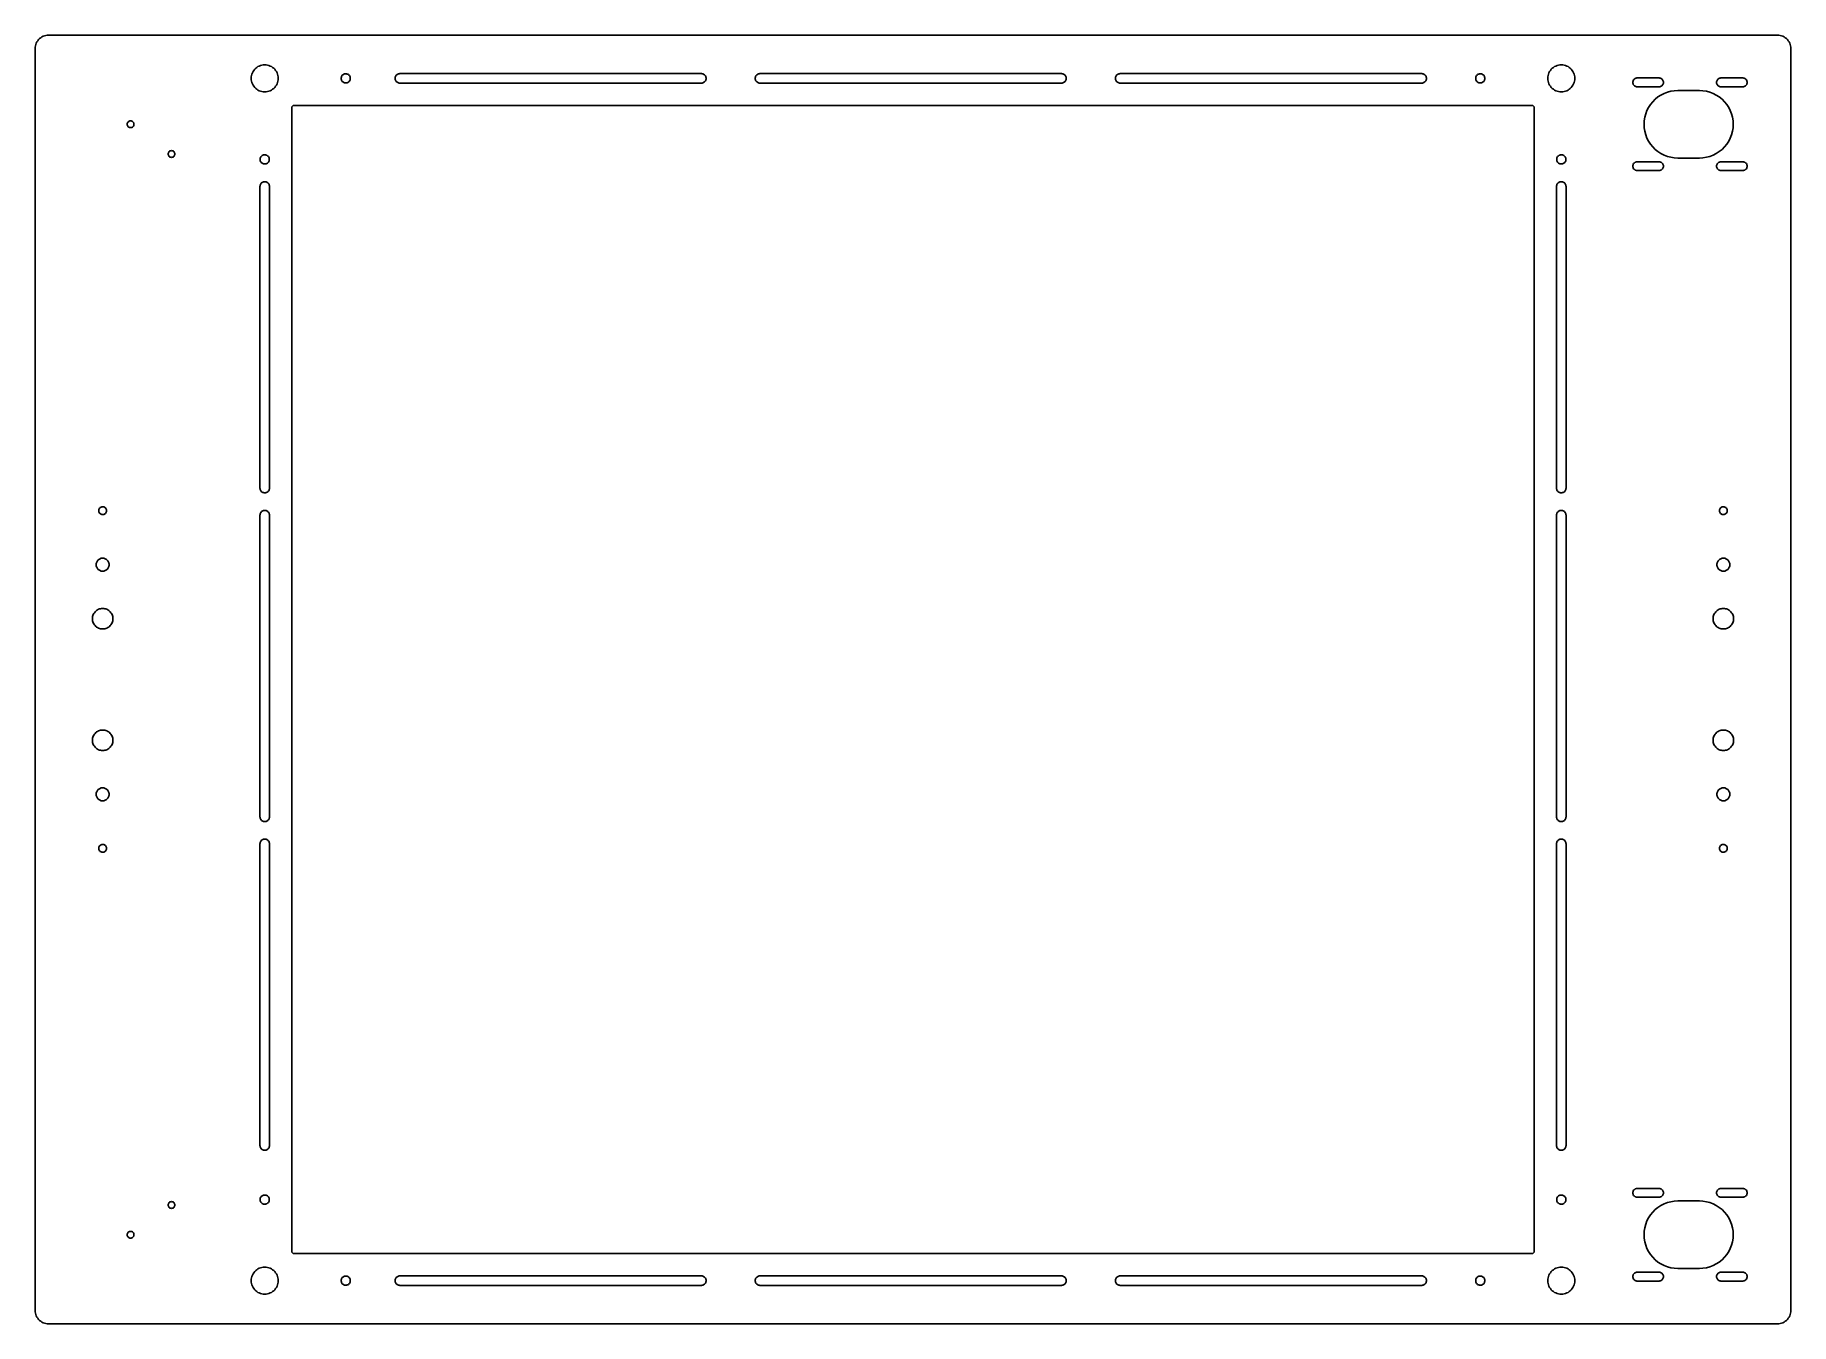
# Model space of a CAD drawing. Header units: metres. Extents: x -325 to 325, y -238 to 238.
import ezdxf

# ---------------------------------------------------------------- set-up
doc = ezdxf.new("R2010")
doc.units = ezdxf.units.M

msp = doc.modelspace()

# ---------------------------------------------------------------- linework, layer by layer
for p, q in [((-324.973, 234.023), (-325, 233.5)), ((-324.891, 234.54), (-324.973, 234.023)), ((-324.755, 235.045), (-324.891, 234.54)), ((-324.568, 235.534), (-324.755, 235.045)), ((-324.33, 236), (-324.568, 235.534)), ((-324.045, 236.439), (-324.33, 236)), ((-323.716, 236.846), (-324.045, 236.439)), ((-323.346, 237.216), (-323.716, 236.846)), ((-322.939, 237.545), (-323.346, 237.216)), ((-322.5, 237.83), (-322.939, 237.545)), ((-322.034, 238.068), (-322.5, 237.83)), ((-321.545, 238.255), (-322.034, 238.068)), ((-321.04, 238.391), (-321.545, 238.255)), ((-320.523, 238.473), (-321.04, 238.391)), ((-320, 238.5), (-320.523, 238.473)), ((320, 238.5), (-320, 238.5)), ((320.523, 238.473), (320, 238.5)), ((321.04, 238.391), (320.523, 238.473)), ((321.545, 238.255), (321.04, 238.391)), ((322.034, 238.068), (321.545, 238.255)), ((322.5, 237.83), (322.034, 238.068)), ((322.939, 237.545), (322.5, 237.83)), ((323.346, 237.216), (322.939, 237.545)), ((323.716, 236.846), (323.346, 237.216)), ((324.045, 236.439), (323.716, 236.846)), ((324.33, 236), (324.045, 236.439)), ((324.568, 235.534), (324.33, 236)), ((324.755, 235.045), (324.568, 235.534)), ((324.891, 234.54), (324.755, 235.045)), ((324.973, 234.023), (324.891, 234.54)), ((325, 233.5), (324.973, 234.023)), ((-325, 233.5), (-325, -233.5)), ((-240.523, 227.473), (-240, 227.5)), ((-240, 227.5), (-239.477, 227.473)), ((239.477, 227.473), (240, 227.5)), ((240, 227.5), (240.523, 227.473)), ((325, -233.5), (325, 233.5)), ((-245, 222.5), (-244.973, 223.023)), ((-244.973, 221.977), (-245, 222.5)), ((-244.973, 223.023), (-244.891, 223.54)), ((-244.891, 221.46), (-244.973, 221.977)), ((-244.891, 223.54), (-244.755, 224.045)), ((-244.755, 220.955), (-244.891, 221.46)), ((-244.755, 224.045), (-244.568, 224.534)), ((-244.568, 224.534), (-244.33, 225)), ((-244.33, 225), (-244.045, 225.439)), ((-244.045, 225.439), (-243.716, 225.846)), ((-243.716, 225.846), (-243.346, 226.216)), ((-243.346, 226.216), (-242.939, 226.545)), ((-242.939, 226.545), (-242.5, 226.83)), ((-242.5, 226.83), (-242.034, 227.068)), ((-242.034, 227.068), (-241.545, 227.255)), ((-241.545, 227.255), (-241.04, 227.391)), ((-241.04, 227.391), (-240.523, 227.473)), ((-239.477, 227.473), (-238.96, 227.391)), ((-238.96, 227.391), (-238.455, 227.255)), ((-238.455, 227.255), (-237.966, 227.068)), ((-237.966, 227.068), (-237.5, 226.83)), ((-237.5, 226.83), (-237.061, 226.545)), ((-237.061, 226.545), (-236.654, 226.216)), ((-236.654, 226.216), (-236.284, 225.846)), ((-236.284, 225.846), (-235.955, 225.439)), ((-235.955, 225.439), (-235.67, 225)), ((-235.67, 225), (-235.432, 224.534)), ((-235.432, 224.534), (-235.245, 224.045)), ((-235.245, 224.045), (-235.109, 223.54)), ((-235.109, 221.46), (-235.245, 220.955)), ((-235.109, 223.54), (-235.027, 223.023)), ((-235.027, 221.977), (-235.109, 221.46)), ((-235.027, 223.023), (-235, 222.5)), ((-235, 222.5), (-235.027, 221.977)), ((-211.7, 222.5), (-211.682, 222.748)), ((-211.682, 222.252), (-211.7, 222.5)), ((-211.682, 222.748), (-211.628, 222.99)), ((-211.628, 222.01), (-211.682, 222.252)), ((-211.628, 222.99), (-211.539, 223.222)), ((-211.539, 221.778), (-211.628, 222.01)), ((-211.539, 223.222), (-211.418, 223.438)), ((-211.418, 221.562), (-211.539, 221.778)), ((-211.418, 223.438), (-211.266, 223.634)), ((-211.266, 221.366), (-211.418, 221.562)), ((-211.266, 223.634), (-211.087, 223.807)), ((-211.087, 221.193), (-211.266, 221.366)), ((-211.087, 223.807), (-210.886, 223.951)), ((-210.886, 221.049), (-211.087, 221.193)), ((-210.886, 223.951), (-210.665, 224.065)), ((-210.665, 220.935), (-210.886, 221.049)), ((-210.665, 224.065), (-210.43, 224.145)), ((-210.43, 224.145), (-210.186, 224.19)), ((-210.186, 224.19), (-209.938, 224.199)), ((-209.938, 224.199), (-209.691, 224.172)), ((-209.691, 224.172), (-209.451, 224.109)), ((-209.451, 224.109), (-209.223, 224.012)), ((-209.223, 224.012), (-209.011, 223.883)), ((-209.011, 221.117), (-209.223, 220.988)), ((-209.011, 223.883), (-208.82, 223.724)), ((-208.82, 221.276), (-209.011, 221.117)), ((-208.82, 223.724), (-208.654, 223.539)), ((-208.654, 221.461), (-208.82, 221.276)), ((-208.654, 223.539), (-208.518, 223.332)), ((-208.518, 221.668), (-208.654, 221.461)), ((-208.518, 223.332), (-208.412, 223.107)), ((-208.412, 221.893), (-208.518, 221.668)), ((-208.412, 223.107), (-208.341, 222.87)), ((-208.341, 222.13), (-208.412, 221.893)), ((-208.341, 222.87), (-208.305, 222.624)), ((-208.305, 222.376), (-208.341, 222.13)), ((-208.305, 222.624), (-208.305, 222.376)), ((-191.75, 222.5), (-191.732, 222.749)), ((-191.732, 222.251), (-191.75, 222.5)), ((-191.732, 222.749), (-191.679, 222.993)), ((-191.679, 222.007), (-191.732, 222.251)), ((-191.679, 222.993), (-191.592, 223.227)), ((-191.592, 221.773), (-191.679, 222.007)), ((-191.592, 223.227), (-191.472, 223.446)), ((-191.472, 221.554), (-191.592, 221.773)), ((-191.472, 223.446), (-191.323, 223.646)), ((-191.323, 221.354), (-191.472, 221.554)), ((-191.323, 223.646), (-191.146, 223.823)), ((-191.146, 221.177), (-191.323, 221.354)), ((-191.146, 223.823), (-190.946, 223.972)), ((-190.946, 221.028), (-191.146, 221.177)), ((-190.946, 223.972), (-190.727, 224.092)), ((-190.727, 220.908), (-190.946, 221.028)), ((-190.727, 224.092), (-190.493, 224.179)), ((-190.493, 224.179), (-190.249, 224.232)), ((-190.249, 224.232), (-190, 224.25)), ((-190, 224.25), (-78.3333, 224.25)), ((-78.3333, 224.25), (-78.0843, 224.232)), ((-78.0843, 224.232), (-77.8403, 224.179)), ((-77.8403, 224.179), (-77.6064, 224.092)), ((-77.6064, 224.092), (-77.3872, 223.972)), ((-77.3872, 221.028), (-77.6064, 220.908)), ((-77.3872, 223.972), (-77.1873, 223.823)), ((-77.1873, 221.177), (-77.3872, 221.028)), ((-77.1873, 223.823), (-77.0108, 223.646)), ((-77.0108, 221.354), (-77.1873, 221.177)), ((-77.0108, 223.646), (-76.8611, 223.446)), ((-76.8611, 221.554), (-77.0108, 221.354)), ((-76.8611, 223.446), (-76.7415, 223.227)), ((-76.7415, 221.773), (-76.8611, 221.554)), ((-76.7415, 223.227), (-76.6542, 222.993)), ((-76.6542, 222.007), (-76.7415, 221.773)), ((-76.6542, 222.993), (-76.6011, 222.749)), ((-76.6011, 222.251), (-76.6542, 222.007)), ((-76.6011, 222.749), (-76.5833, 222.5)), ((-76.5833, 222.5), (-76.6011, 222.251)), ((-58.4167, 222.5), (-58.3988, 222.749)), ((-58.3988, 222.251), (-58.4167, 222.5)), ((-58.3988, 222.749), (-58.3458, 222.993)), ((-58.3458, 222.007), (-58.3988, 222.251)), ((-58.3458, 222.993), (-58.2585, 223.227)), ((-58.2585, 221.773), (-58.3458, 222.007)), ((-58.2585, 223.227), (-58.1389, 223.446)), ((-58.1389, 221.554), (-58.2585, 221.773)), ((-58.1389, 223.446), (-57.9892, 223.646)), ((-57.9892, 221.354), (-58.1389, 221.554)), ((-57.9892, 223.646), (-57.8127, 223.823)), ((-57.8127, 221.177), (-57.9892, 221.354)), ((-57.8127, 223.823), (-57.6128, 223.972)), ((-57.6128, 221.028), (-57.8127, 221.177)), ((-57.6128, 223.972), (-57.3936, 224.092)), ((-57.3936, 220.908), (-57.6128, 221.028)), ((-57.3936, 224.092), (-57.1597, 224.179)), ((-57.1597, 224.179), (-56.9157, 224.232)), ((-56.9157, 224.232), (-56.6667, 224.25)), ((-56.6667, 224.25), (55, 224.25)), ((55, 224.25), (55.249, 224.232)), ((55.249, 224.232), (55.493, 224.179)), ((55.493, 224.179), (55.727, 224.092)), ((55.727, 224.092), (55.9461, 223.972)), ((55.9461, 221.028), (55.727, 220.908)), ((55.9461, 223.972), (56.146, 223.823)), ((56.146, 221.177), (55.9461, 221.028)), ((56.146, 223.823), (56.3226, 223.646)), ((56.3226, 221.354), (56.146, 221.177)), ((56.3226, 223.646), (56.4722, 223.446)), ((56.4722, 221.554), (56.3226, 221.354)), ((56.4722, 223.446), (56.5918, 223.227)), ((56.5918, 221.773), (56.4722, 221.554)), ((56.5918, 223.227), (56.6791, 222.993)), ((56.6791, 222.007), (56.5918, 221.773)), ((56.6791, 222.993), (56.7322, 222.749)), ((56.7322, 222.251), (56.6791, 222.007)), ((56.7322, 222.749), (56.75, 222.5)), ((56.75, 222.5), (56.7322, 222.251)), ((74.9167, 222.5), (74.9345, 222.749)), ((74.9345, 222.251), (74.9167, 222.5)), ((74.9345, 222.749), (74.9875, 222.993)), ((74.9875, 222.007), (74.9345, 222.251)), ((74.9875, 222.993), (75.0748, 223.227)), ((75.0748, 221.773), (74.9875, 222.007)), ((75.0748, 223.227), (75.1945, 223.446)), ((75.1945, 221.554), (75.0748, 221.773)), ((75.1945, 223.446), (75.3441, 223.646)), ((75.3441, 221.354), (75.1945, 221.554)), ((75.3441, 223.646), (75.5207, 223.823)), ((75.5207, 221.177), (75.3441, 221.354)), ((75.5207, 223.823), (75.7205, 223.972)), ((75.7205, 221.028), (75.5207, 221.177)), ((75.7205, 223.972), (75.9397, 224.092)), ((75.9397, 220.908), (75.7205, 221.028)), ((75.9397, 224.092), (76.1736, 224.179)), ((76.1736, 224.179), (76.4176, 224.232)), ((76.4176, 224.232), (76.6667, 224.25)), ((76.6667, 224.25), (188.333, 224.25)), ((188.333, 224.25), (188.582, 224.232)), ((188.582, 224.232), (188.826, 224.179)), ((188.826, 224.179), (189.06, 224.092)), ((189.06, 224.092), (189.279, 223.972)), ((189.279, 221.028), (189.06, 220.908)), ((189.279, 223.972), (189.479, 223.823)), ((189.479, 221.177), (189.279, 221.028)), ((189.479, 223.823), (189.656, 223.646)), ((189.656, 221.354), (189.479, 221.177)), ((189.656, 223.646), (189.806, 223.446)), ((189.806, 221.554), (189.656, 221.354)), ((189.806, 223.446), (189.925, 223.227)), ((189.925, 221.773), (189.806, 221.554)), ((189.925, 223.227), (190.012, 222.993)), ((190.012, 222.007), (189.925, 221.773)), ((190.012, 222.993), (190.066, 222.749)), ((190.066, 222.251), (190.012, 222.007)), ((190.066, 222.749), (190.083, 222.5)), ((190.083, 222.5), (190.066, 222.251)), ((208.305, 222.624), (208.341, 222.87)), ((208.305, 222.376), (208.305, 222.624)), ((208.341, 222.13), (208.305, 222.376)), ((208.341, 222.87), (208.412, 223.107)), ((208.412, 221.893), (208.341, 222.13)), ((208.412, 223.107), (208.518, 223.332)), ((208.518, 221.668), (208.412, 221.893)), ((208.518, 223.332), (208.654, 223.539)), ((208.654, 221.461), (208.518, 221.668)), ((208.654, 223.539), (208.82, 223.724)), ((208.82, 221.276), (208.654, 221.461)), ((208.82, 223.724), (209.011, 223.883)), ((209.011, 221.117), (208.82, 221.276)), ((209.011, 223.883), (209.223, 224.012)), ((209.223, 220.988), (209.011, 221.117)), ((209.223, 224.012), (209.451, 224.109)), ((209.451, 224.109), (209.691, 224.172)), ((209.691, 224.172), (209.938, 224.199)), ((209.938, 224.199), (210.186, 224.19)), ((210.186, 224.19), (210.43, 224.145)), ((210.43, 224.145), (210.665, 224.065)), ((210.665, 224.065), (210.886, 223.951)), ((210.886, 221.049), (210.665, 220.935)), ((210.886, 223.951), (211.087, 223.807)), ((211.087, 221.193), (210.886, 221.049)), ((211.087, 223.807), (211.266, 223.634)), ((211.266, 221.366), (211.087, 221.193)), ((211.266, 223.634), (211.418, 223.438)), ((211.418, 221.562), (211.266, 221.366)), ((211.418, 223.438), (211.539, 223.222)), ((211.539, 221.778), (211.418, 221.562)), ((211.539, 223.222), (211.628, 222.99)), ((211.628, 222.01), (211.539, 221.778)), ((211.628, 222.99), (211.682, 222.748)), ((211.682, 222.252), (211.628, 222.01)), ((211.682, 222.748), (211.7, 222.5)), ((211.7, 222.5), (211.682, 222.252)), ((235, 222.5), (235.027, 223.023)), ((235.027, 221.977), (235, 222.5)), ((235.027, 223.023), (235.109, 223.54)), ((235.109, 221.46), (235.027, 221.977)), ((235.109, 223.54), (235.245, 224.045)), ((235.245, 220.955), (235.109, 221.46)), ((235.245, 224.045), (235.432, 224.534)), ((235.432, 224.534), (235.67, 225)), ((235.67, 225), (235.955, 225.439)), ((235.955, 225.439), (236.284, 225.846)), ((236.284, 225.846), (236.654, 226.216)), ((236.654, 226.216), (237.061, 226.545)), ((237.061, 226.545), (237.5, 226.83)), ((237.5, 226.83), (237.966, 227.068)), ((237.966, 227.068), (238.455, 227.255)), ((238.455, 227.255), (238.96, 227.391)), ((238.96, 227.391), (239.477, 227.473)), ((240.523, 227.473), (241.04, 227.391)), ((241.04, 227.391), (241.545, 227.255)), ((241.545, 227.255), (242.034, 227.068)), ((242.034, 227.068), (242.5, 226.83)), ((242.5, 226.83), (242.939, 226.545)), ((242.939, 226.545), (243.346, 226.216)), ((243.346, 226.216), (243.716, 225.846)), ((243.716, 225.846), (244.045, 225.439)), ((244.045, 225.439), (244.33, 225)), ((244.33, 225), (244.568, 224.534)), ((244.568, 224.534), (244.755, 224.045)), ((244.755, 224.045), (244.891, 223.54)), ((244.891, 221.46), (244.755, 220.955)), ((244.891, 223.54), (244.973, 223.023)), ((244.973, 221.977), (244.891, 221.46)), ((244.973, 223.023), (245, 222.5)), ((245, 222.5), (244.973, 221.977)), ((266.5, 221), (266.518, 221.246)), ((266.518, 220.754), (266.5, 221)), ((266.518, 221.246), (266.573, 221.486)), ((266.573, 221.486), (266.663, 221.716)), ((266.663, 221.716), (266.787, 221.929)), ((266.787, 221.929), (266.94, 222.122)), ((266.94, 222.122), (267.121, 222.29)), ((267.121, 222.29), (267.325, 222.429)), ((267.325, 222.429), (267.547, 222.536)), ((267.547, 222.536), (267.783, 222.609)), ((267.783, 222.609), (268.027, 222.645)), ((268.027, 222.645), (276.273, 222.645)), ((276.273, 222.645), (276.517, 222.609)), ((276.517, 222.609), (276.753, 222.536)), ((276.753, 222.536), (276.975, 222.429)), ((276.975, 222.429), (277.179, 222.29)), ((277.179, 222.29), (277.36, 222.122)), ((277.36, 222.122), (277.513, 221.929)), ((277.513, 221.929), (277.637, 221.716)), ((277.637, 221.716), (277.727, 221.486)), ((277.727, 221.486), (277.782, 221.246)), ((277.782, 221.246), (277.8, 221)), ((277.8, 221), (277.782, 220.754)), ((297.5, 221), (297.518, 221.246)), ((297.518, 220.754), (297.5, 221)), ((297.518, 221.246), (297.573, 221.486)), ((297.573, 221.486), (297.663, 221.716)), ((297.663, 221.716), (297.787, 221.929)), ((297.787, 221.929), (297.94, 222.122)), ((297.94, 222.122), (298.121, 222.29)), ((298.121, 222.29), (298.325, 222.429)), ((298.325, 222.429), (298.547, 222.536)), ((298.547, 222.536), (298.783, 222.609)), ((298.783, 222.609), (299.027, 222.645)), ((299.027, 222.645), (307.273, 222.645)), ((307.273, 222.645), (307.517, 222.609)), ((307.517, 222.609), (307.753, 222.536)), ((307.753, 222.536), (307.975, 222.429)), ((307.975, 222.429), (308.179, 222.29)), ((308.179, 222.29), (308.36, 222.122)), ((308.36, 222.122), (308.513, 221.929)), ((308.513, 221.929), (308.637, 221.716)), ((308.637, 221.716), (308.727, 221.486)), ((308.727, 221.486), (308.782, 221.246)), ((308.782, 221.246), (308.8, 221)), ((308.8, 221), (308.782, 220.754)), ((-244.568, 220.466), (-244.755, 220.955)), ((-244.33, 220), (-244.568, 220.466)), ((-244.045, 219.561), (-244.33, 220)), ((-243.716, 219.154), (-244.045, 219.561)), ((-243.346, 218.784), (-243.716, 219.154)), ((-242.939, 218.455), (-243.346, 218.784)), ((-242.5, 218.17), (-242.939, 218.455)), ((-242.034, 217.932), (-242.5, 218.17)), ((-241.545, 217.745), (-242.034, 217.932)), ((-241.04, 217.609), (-241.545, 217.745)), ((-240.523, 217.527), (-241.04, 217.609)), ((-240, 217.5), (-240.523, 217.527)), ((-239.477, 217.527), (-240, 217.5)), ((-238.96, 217.609), (-239.477, 217.527)), ((-238.455, 217.745), (-238.96, 217.609)), ((-237.966, 217.932), (-238.455, 217.745)), ((-237.5, 218.17), (-237.966, 217.932)), ((-237.061, 218.455), (-237.5, 218.17)), ((-236.654, 218.784), (-237.061, 218.455)), ((-236.284, 219.154), (-236.654, 218.784)), ((-235.955, 219.561), (-236.284, 219.154)), ((-235.67, 220), (-235.955, 219.561)), ((-235.432, 220.466), (-235.67, 220)), ((-235.245, 220.955), (-235.432, 220.466)), ((-210.43, 220.855), (-210.665, 220.935)), ((-210.186, 220.81), (-210.43, 220.855)), ((-209.938, 220.801), (-210.186, 220.81)), ((-209.691, 220.828), (-209.938, 220.801)), ((-209.451, 220.891), (-209.691, 220.828)), ((-209.223, 220.988), (-209.451, 220.891)), ((-190.493, 220.821), (-190.727, 220.908)), ((-190.249, 220.768), (-190.493, 220.821)), ((-190, 220.75), (-190.249, 220.768)), ((-78.3333, 220.75), (-190, 220.75)), ((-78.0843, 220.768), (-78.3333, 220.75)), ((-77.8403, 220.821), (-78.0843, 220.768)), ((-77.6064, 220.908), (-77.8403, 220.821)), ((-57.1597, 220.821), (-57.3936, 220.908)), ((-56.9157, 220.768), (-57.1597, 220.821)), ((-56.6667, 220.75), (-56.9157, 220.768)), ((55, 220.75), (-56.6667, 220.75)), ((55.249, 220.768), (55, 220.75)), ((55.493, 220.821), (55.249, 220.768)), ((55.727, 220.908), (55.493, 220.821)), ((76.1736, 220.821), (75.9397, 220.908)), ((76.4176, 220.768), (76.1736, 220.821)), ((76.6667, 220.75), (76.4176, 220.768)), ((188.333, 220.75), (76.6667, 220.75)), ((188.582, 220.768), (188.333, 220.75)), ((188.826, 220.821), (188.582, 220.768)), ((189.06, 220.908), (188.826, 220.821)), ((209.451, 220.891), (209.223, 220.988)), ((209.691, 220.828), (209.451, 220.891)), ((209.938, 220.801), (209.691, 220.828)), ((210.186, 220.81), (209.938, 220.801)), ((210.43, 220.855), (210.186, 220.81)), ((210.665, 220.935), (210.43, 220.855)), ((235.432, 220.466), (235.245, 220.955)), ((235.67, 220), (235.432, 220.466)), ((235.955, 219.561), (235.67, 220)), ((236.284, 219.154), (235.955, 219.561)), ((236.654, 218.784), (236.284, 219.154)), ((237.061, 218.455), (236.654, 218.784)), ((237.5, 218.17), (237.061, 218.455)), ((237.966, 217.932), (237.5, 218.17)), ((238.455, 217.745), (237.966, 217.932)), ((238.96, 217.609), (238.455, 217.745)), ((239.477, 217.527), (238.96, 217.609)), ((240, 217.5), (239.477, 217.527)), ((240.523, 217.527), (240, 217.5)), ((241.04, 217.609), (240.523, 217.527)), ((241.545, 217.745), (241.04, 217.609)), ((242.034, 217.932), (241.545, 217.745)), ((242.5, 218.17), (242.034, 217.932)), ((242.939, 218.455), (242.5, 218.17)), ((243.346, 218.784), (242.939, 218.455)), ((243.716, 219.154), (243.346, 218.784)), ((244.045, 219.561), (243.716, 219.154)), ((244.33, 220), (244.045, 219.561)), ((244.568, 220.466), (244.33, 220)), ((244.755, 220.955), (244.568, 220.466)), ((266.573, 220.514), (266.518, 220.754)), ((266.663, 220.284), (266.573, 220.514)), ((266.787, 220.071), (266.663, 220.284)), ((266.94, 219.878), (266.787, 220.071)), ((267.121, 219.71), (266.94, 219.878)), ((267.325, 219.571), (267.121, 219.71)), ((267.547, 219.464), (267.325, 219.571)), ((267.783, 219.391), (267.547, 219.464)), ((268.027, 219.355), (267.783, 219.391)), ((276.273, 219.355), (268.027, 219.355)), ((273.861, 213.864), (274.786, 214.789)), ((274.786, 214.789), (275.803, 215.613)), ((275.803, 215.613), (276.9, 216.325)), ((276.517, 219.391), (276.273, 219.355)), ((276.753, 219.464), (276.517, 219.391)), ((276.975, 219.571), (276.753, 219.464)), ((276.9, 216.325), (278.066, 216.919)), ((277.179, 219.71), (276.975, 219.571)), ((277.36, 219.878), (277.179, 219.71)), ((277.513, 220.071), (277.36, 219.878)), ((277.637, 220.284), (277.513, 220.071)), ((277.727, 220.514), (277.637, 220.284)), ((277.782, 220.754), (277.727, 220.514)), ((278.066, 216.919), (279.287, 217.388)), ((279.287, 217.388), (280.551, 217.727)), ((280.551, 217.727), (281.843, 217.932)), ((281.843, 217.932), (283.15, 218)), ((283.15, 218), (291.15, 218)), ((291.15, 218), (292.457, 217.932)), ((292.457, 217.932), (293.749, 217.727)), ((293.749, 217.727), (295.013, 217.388)), ((295.013, 217.388), (296.234, 216.919)), ((296.234, 216.919), (297.4, 216.325)), ((297.4, 216.325), (298.497, 215.613)), ((297.573, 220.514), (297.518, 220.754)), ((297.663, 220.284), (297.573, 220.514)), ((297.787, 220.071), (297.663, 220.284)), ((297.94, 219.878), (297.787, 220.071)), ((298.121, 219.71), (297.94, 219.878)), ((298.325, 219.571), (298.121, 219.71)), ((298.547, 219.464), (298.325, 219.571)), ((298.497, 215.613), (299.514, 214.789)), ((298.783, 219.391), (298.547, 219.464)), ((299.027, 219.355), (298.783, 219.391)), ((307.273, 219.355), (299.027, 219.355)), ((299.514, 214.789), (300.439, 213.864)), ((307.517, 219.391), (307.273, 219.355)), ((307.753, 219.464), (307.517, 219.391)), ((307.975, 219.571), (307.753, 219.464)), ((308.179, 219.71), (307.975, 219.571)), ((308.36, 219.878), (308.179, 219.71)), ((308.513, 220.071), (308.36, 219.878)), ((308.637, 220.284), (308.513, 220.071)), ((308.727, 220.514), (308.637, 220.284)), ((308.782, 220.754), (308.727, 220.514)), ((-230, 211.5), (-229.975, 211.723)), ((-230, -211.5), (-230, 211.5)), ((-229.975, 211.723), (-229.901, 211.934)), ((-229.901, 211.934), (-229.782, 212.123)), ((-229.782, 212.123), (-229.623, 212.282)), ((-229.623, 212.282), (-229.434, 212.401)), ((-229.434, 212.401), (-229.223, 212.475)), ((-229.223, 212.475), (-229, 212.5)), ((-229, 212.5), (229, 212.5)), ((229, 212.5), (229.223, 212.475)), ((229.223, 212.475), (229.434, 212.401)), ((229.434, 212.401), (229.623, 212.282)), ((229.623, 212.282), (229.782, 212.123)), ((229.782, 212.123), (229.901, 211.934)), ((229.901, 211.934), (229.975, 211.723)), ((229.975, 211.723), (230, 211.5)), ((230, 211.5), (230, -211.5)), ((270.718, 206.807), (270.923, 208.099)), ((270.923, 208.099), (271.262, 209.363)), ((271.262, 209.363), (271.731, 210.584)), ((271.731, 210.584), (272.325, 211.75)), ((272.325, 211.75), (273.037, 212.847)), ((273.037, 212.847), (273.861, 213.864)), ((300.439, 213.864), (301.263, 212.847)), ((301.263, 212.847), (301.975, 211.75)), ((301.975, 211.75), (302.569, 210.584)), ((302.569, 210.584), (303.038, 209.363)), ((303.038, 209.363), (303.377, 208.099)), ((303.377, 208.099), (303.582, 206.807)), ((-290.9, 205.5), (-290.876, 205.744)), ((-290.876, 205.256), (-290.9, 205.5)), ((-290.876, 205.744), (-290.805, 205.978)), ((-290.805, 205.022), (-290.876, 205.256)), ((-290.805, 205.978), (-290.689, 206.194)), ((-290.689, 204.806), (-290.805, 205.022)), ((-290.689, 206.194), (-290.534, 206.384)), ((-290.534, 204.616), (-290.689, 204.806)), ((-290.534, 206.384), (-290.344, 206.539)), ((-290.344, 204.461), (-290.534, 204.616)), ((-290.344, 206.539), (-290.128, 206.655)), ((-290.128, 204.345), (-290.344, 204.461)), ((-290.128, 206.655), (-289.894, 206.726)), ((-289.894, 204.274), (-290.128, 204.345)), ((-289.894, 206.726), (-289.65, 206.75)), ((-289.65, 204.25), (-289.894, 204.274)), ((-289.65, 206.75), (-289.406, 206.726)), ((-289.406, 204.274), (-289.65, 204.25)), ((-289.406, 206.726), (-289.172, 206.655)), ((-289.172, 204.345), (-289.406, 204.274)), ((-289.172, 206.655), (-288.956, 206.539)), ((-288.956, 204.461), (-289.172, 204.345)), ((-288.956, 206.539), (-288.766, 206.384)), ((-288.766, 204.616), (-288.956, 204.461)), ((-288.766, 206.384), (-288.611, 206.194)), ((-288.611, 204.806), (-288.766, 204.616)), ((-288.611, 206.194), (-288.495, 205.978)), ((-288.495, 205.022), (-288.611, 204.806)), ((-288.495, 205.978), (-288.424, 205.744)), ((-288.424, 205.256), (-288.495, 205.022)), ((-288.424, 205.744), (-288.4, 205.5)), ((-288.4, 205.5), (-288.424, 205.256)), ((270.65, 205.5), (270.718, 206.807)), ((270.718, 204.193), (270.65, 205.5)), ((270.923, 202.901), (270.718, 204.193)), ((271.262, 201.637), (270.923, 202.901)), ((271.731, 200.416), (271.262, 201.637)), ((303.038, 201.637), (302.569, 200.416)), ((303.377, 202.901), (303.038, 201.637)), ((303.582, 204.193), (303.377, 202.901)), ((303.582, 206.807), (303.65, 205.5)), ((303.65, 205.5), (303.582, 204.193)), ((-275.655, 194.978), (-275.539, 195.194)), ((-275.539, 195.194), (-275.384, 195.384)), ((-275.384, 195.384), (-275.194, 195.539)), ((-275.194, 195.539), (-274.978, 195.655)), ((-274.978, 195.655), (-274.744, 195.726)), ((-274.744, 195.726), (-274.5, 195.75)), ((-274.5, 195.75), (-274.256, 195.726)), ((-274.256, 195.726), (-274.022, 195.655)), ((-274.022, 195.655), (-273.806, 195.539)), ((-273.806, 195.539), (-273.616, 195.384)), ((-273.616, 195.384), (-273.461, 195.194)), ((-273.461, 195.194), (-273.345, 194.978)), ((272.325, 199.25), (271.731, 200.416)), ((273.037, 198.153), (272.325, 199.25)), ((273.861, 197.136), (273.037, 198.153)), ((274.786, 196.211), (273.861, 197.136)), ((275.803, 195.387), (274.786, 196.211)), ((276.9, 194.675), (275.803, 195.387)), ((298.497, 195.387), (297.4, 194.675)), ((299.514, 196.211), (298.497, 195.387)), ((300.439, 197.136), (299.514, 196.211)), ((301.263, 198.153), (300.439, 197.136)), ((301.975, 199.25), (301.263, 198.153)), ((302.569, 200.416), (301.975, 199.25)), ((-275.75, 194.5), (-275.726, 194.744)), ((-275.726, 194.256), (-275.75, 194.5)), ((-275.726, 194.744), (-275.655, 194.978)), ((-275.655, 194.022), (-275.726, 194.256)), ((-275.539, 193.806), (-275.655, 194.022)), ((-275.384, 193.616), (-275.539, 193.806)), ((-275.194, 193.461), (-275.384, 193.616)), ((-274.978, 193.345), (-275.194, 193.461)), ((-274.744, 193.274), (-274.978, 193.345)), ((-274.5, 193.25), (-274.744, 193.274)), ((-274.256, 193.274), (-274.5, 193.25)), ((-274.022, 193.345), (-274.256, 193.274)), ((-273.806, 193.461), (-274.022, 193.345)), ((-273.616, 193.616), (-273.806, 193.461)), ((-273.461, 193.806), (-273.616, 193.616)), ((-273.345, 194.022), (-273.461, 193.806)), ((-273.345, 194.978), (-273.274, 194.744)), ((-273.274, 194.256), (-273.345, 194.022)), ((-273.274, 194.744), (-273.25, 194.5)), ((-273.25, 194.5), (-273.274, 194.256)), ((-241.7, 192.5), (-241.682, 192.748)), ((-241.682, 192.252), (-241.7, 192.5)), ((-241.682, 192.748), (-241.628, 192.99)), ((-241.628, 192.01), (-241.682, 192.252)), ((-241.628, 192.99), (-241.539, 193.222)), ((-241.539, 191.778), (-241.628, 192.01)), ((-241.539, 193.222), (-241.418, 193.438)), ((-241.418, 191.562), (-241.539, 191.778)), ((-241.418, 193.438), (-241.266, 193.634)), ((-241.266, 191.366), (-241.418, 191.562)), ((-241.266, 193.634), (-241.087, 193.807)), ((-241.087, 191.193), (-241.266, 191.366)), ((-241.087, 193.807), (-240.886, 193.951)), ((-240.886, 191.049), (-241.087, 191.193)), ((-240.886, 193.951), (-240.665, 194.065)), ((-240.665, 190.935), (-240.886, 191.049)), ((-240.665, 194.065), (-240.43, 194.145)), ((-240.43, 190.855), (-240.665, 190.935)), ((-240.43, 194.145), (-240.186, 194.19)), ((-240.186, 190.81), (-240.43, 190.855)), ((-240.186, 194.19), (-239.938, 194.199)), ((-239.938, 190.801), (-240.186, 190.81)), ((-239.938, 194.199), (-239.691, 194.172)), ((-239.691, 190.828), (-239.938, 190.801)), ((-239.691, 194.172), (-239.451, 194.109)), ((-239.451, 190.891), (-239.691, 190.828)), ((-239.451, 194.109), (-239.223, 194.012)), ((-239.223, 190.988), (-239.451, 190.891)), ((-239.223, 194.012), (-239.011, 193.883)), ((-239.011, 191.117), (-239.223, 190.988)), ((-239.011, 193.883), (-238.82, 193.724)), ((-238.82, 191.276), (-239.011, 191.117)), ((-238.82, 193.724), (-238.654, 193.539)), ((-238.654, 191.461), (-238.82, 191.276)), ((-238.654, 193.539), (-238.518, 193.332)), ((-238.518, 191.668), (-238.654, 191.461)), ((-238.518, 193.332), (-238.412, 193.107)), ((-238.412, 191.893), (-238.518, 191.668)), ((-238.412, 193.107), (-238.341, 192.87)), ((-238.341, 192.13), (-238.412, 191.893)), ((-238.341, 192.87), (-238.305, 192.624)), ((-238.305, 192.376), (-238.341, 192.13)), ((-238.305, 192.624), (-238.305, 192.376)), ((238.305, 192.624), (238.341, 192.87)), ((238.305, 192.376), (238.305, 192.624)), ((238.341, 192.13), (238.305, 192.376)), ((238.341, 192.87), (238.412, 193.107)), ((238.412, 191.893), (238.341, 192.13)), ((238.412, 193.107), (238.518, 193.332)), ((238.518, 191.668), (238.412, 191.893)), ((238.518, 193.332), (238.654, 193.539)), ((238.654, 191.461), (238.518, 191.668)), ((238.654, 193.539), (238.82, 193.724)), ((238.82, 191.276), (238.654, 191.461)), ((238.82, 193.724), (239.011, 193.883)), ((239.011, 191.117), (238.82, 191.276)), ((239.011, 193.883), (239.223, 194.012)), ((239.223, 190.988), (239.011, 191.117)), ((239.223, 194.012), (239.451, 194.109)), ((239.451, 190.891), (239.223, 190.988)), ((239.451, 194.109), (239.691, 194.172)), ((239.691, 190.828), (239.451, 190.891)), ((239.691, 194.172), (239.938, 194.199)), ((239.938, 190.801), (239.691, 190.828)), ((239.938, 194.199), (240.186, 194.19)), ((240.186, 190.81), (239.938, 190.801)), ((240.186, 194.19), (240.43, 194.145)), ((240.43, 190.855), (240.186, 190.81)), ((240.43, 194.145), (240.665, 194.065)), ((240.665, 190.935), (240.43, 190.855)), ((240.665, 194.065), (240.886, 193.951)), ((240.886, 191.049), (240.665, 190.935)), ((240.886, 193.951), (241.087, 193.807)), ((241.087, 191.193), (240.886, 191.049)), ((241.087, 193.807), (241.266, 193.634)), ((241.266, 191.366), (241.087, 191.193)), ((241.266, 193.634), (241.418, 193.438)), ((241.418, 191.562), (241.266, 191.366)), ((241.418, 193.438), (241.539, 193.222)), ((241.539, 191.778), (241.418, 191.562)), ((241.539, 193.222), (241.628, 192.99)), ((241.628, 192.01), (241.539, 191.778)), ((241.628, 192.99), (241.682, 192.748)), ((241.682, 192.252), (241.628, 192.01)), ((241.682, 192.748), (241.7, 192.5)), ((241.7, 192.5), (241.682, 192.252)), ((266.5, 190), (266.518, 190.246)), ((266.518, 189.754), (266.5, 190)), ((266.518, 190.246), (266.573, 190.486)), ((266.573, 189.514), (266.518, 189.754)), ((266.573, 190.486), (266.663, 190.716)), ((266.663, 189.284), (266.573, 189.514)), ((266.663, 190.716), (266.787, 190.929)), ((266.787, 189.071), (266.663, 189.284)), ((266.787, 190.929), (266.94, 191.122)), ((266.94, 188.878), (266.787, 189.071)), ((266.94, 191.122), (267.121, 191.29)), ((267.121, 188.71), (266.94, 188.878)), ((267.121, 191.29), (267.325, 191.429)), ((267.325, 188.571), (267.121, 188.71)), ((267.325, 191.429), (267.547, 191.536)), ((267.547, 188.464), (267.325, 188.571)), ((267.547, 191.536), (267.783, 191.609)), ((267.783, 191.609), (268.027, 191.645)), ((268.027, 191.645), (276.273, 191.645)), ((276.273, 191.645), (276.517, 191.609)), ((276.517, 191.609), (276.753, 191.536)), ((276.753, 191.536), (276.975, 191.429)), ((276.975, 188.571), (276.753, 188.464)), ((278.066, 194.081), (276.9, 194.675)), ((276.975, 191.429), (277.179, 191.29)), ((277.179, 188.71), (276.975, 188.571)), ((277.179, 191.29), (277.36, 191.122)), ((277.36, 188.878), (277.179, 188.71)), ((277.36, 191.122), (277.513, 190.929)), ((277.513, 189.071), (277.36, 188.878)), ((277.513, 190.929), (277.637, 190.716)), ((277.637, 189.284), (277.513, 189.071)), ((277.637, 190.716), (277.727, 190.486)), ((277.727, 189.514), (277.637, 189.284)), ((277.727, 190.486), (277.782, 190.246)), ((277.782, 189.754), (277.727, 189.514)), ((277.782, 190.246), (277.8, 190)), ((277.8, 190), (277.782, 189.754)), ((279.287, 193.612), (278.066, 194.081)), ((280.551, 193.273), (279.287, 193.612)), ((281.843, 193.068), (280.551, 193.273)), ((283.15, 193), (281.843, 193.068)), ((291.15, 193), (283.15, 193)), ((292.457, 193.068), (291.15, 193)), ((293.749, 193.273), (292.457, 193.068)), ((295.013, 193.612), (293.749, 193.273)), ((296.234, 194.081), (295.013, 193.612)), ((297.4, 194.675), (296.234, 194.081)), ((297.5, 190), (297.518, 190.246)), ((297.518, 189.754), (297.5, 190)), ((297.518, 190.246), (297.573, 190.486)), ((297.573, 189.514), (297.518, 189.754)), ((297.573, 190.486), (297.663, 190.716)), ((297.663, 189.284), (297.573, 189.514)), ((297.663, 190.716), (297.787, 190.929)), ((297.787, 189.071), (297.663, 189.284)), ((297.787, 190.929), (297.94, 191.122)), ((297.94, 188.878), (297.787, 189.071)), ((297.94, 191.122), (298.121, 191.29)), ((298.121, 188.71), (297.94, 188.878)), ((298.121, 191.29), (298.325, 191.429)), ((298.325, 188.571), (298.121, 188.71)), ((298.325, 191.429), (298.547, 191.536)), ((298.547, 188.464), (298.325, 188.571)), ((298.547, 191.536), (298.783, 191.609)), ((298.783, 191.609), (299.027, 191.645)), ((299.027, 191.645), (307.273, 191.645)), ((307.273, 191.645), (307.517, 191.609)), ((307.517, 191.609), (307.753, 191.536)), ((307.753, 191.536), (307.975, 191.429)), ((307.975, 188.571), (307.753, 188.464)), ((307.975, 191.429), (308.179, 191.29)), ((308.179, 188.71), (307.975, 188.571)), ((308.179, 191.29), (308.36, 191.122)), ((308.36, 188.878), (308.179, 188.71)), ((308.36, 191.122), (308.513, 190.929)), ((308.513, 189.071), (308.36, 188.878)), ((308.513, 190.929), (308.637, 190.716)), ((308.637, 189.284), (308.513, 189.071)), ((308.637, 190.716), (308.727, 190.486)), ((308.727, 189.514), (308.637, 189.284)), ((308.727, 190.486), (308.782, 190.246)), ((308.782, 189.754), (308.727, 189.514)), ((308.782, 190.246), (308.8, 190)), ((308.8, 190), (308.782, 189.754)), ((-241.75, 182.5), (-241.732, 182.749)), ((-241.75, 70.8333), (-241.75, 182.5)), ((-241.732, 182.749), (-241.679, 182.993)), ((-241.679, 182.993), (-241.592, 183.227)), ((-241.592, 183.227), (-241.472, 183.446)), ((-241.472, 183.446), (-241.323, 183.646)), ((-241.323, 183.646), (-241.146, 183.823)), ((-241.146, 183.823), (-240.946, 183.972)), ((-240.946, 183.972), (-240.727, 184.092)), ((-240.727, 184.092), (-240.493, 184.179)), ((-240.493, 184.179), (-240.249, 184.232)), ((-240.249, 184.232), (-240, 184.25)), ((-240, 184.25), (-239.751, 184.232)), ((-239.751, 184.232), (-239.507, 184.179)), ((-239.507, 184.179), (-239.273, 184.092)), ((-239.273, 184.092), (-239.054, 183.972)), ((-239.054, 183.972), (-238.854, 183.823)), ((-238.854, 183.823), (-238.677, 183.646)), ((-238.677, 183.646), (-238.528, 183.446)), ((-238.528, 183.446), (-238.408, 183.227)), ((-238.408, 183.227), (-238.321, 182.993)), ((-238.321, 182.993), (-238.268, 182.749)), ((-238.268, 182.749), (-238.25, 182.5)), ((-238.25, 182.5), (-238.25, 70.8333)), ((238.25, 182.5), (238.268, 182.749)), ((238.25, 70.8333), (238.25, 182.5)), ((238.268, 182.749), (238.321, 182.993)), ((238.321, 182.993), (238.408, 183.227)), ((238.408, 183.227), (238.528, 183.446)), ((238.528, 183.446), (238.677, 183.646)), ((238.677, 183.646), (238.854, 183.823)), ((238.854, 183.823), (239.054, 183.972)), ((239.054, 183.972), (239.273, 184.092)), ((239.273, 184.092), (239.507, 184.179)), ((239.507, 184.179), (239.751, 184.232)), ((239.751, 184.232), (240, 184.25)), ((240, 184.25), (240.249, 184.232)), ((240.249, 184.232), (240.493, 184.179)), ((240.493, 184.179), (240.727, 184.092)), ((240.727, 184.092), (240.946, 183.972)), ((240.946, 183.972), (241.146, 183.823)), ((241.146, 183.823), (241.323, 183.646)), ((241.323, 183.646), (241.472, 183.446)), ((241.472, 183.446), (241.592, 183.227)), ((241.592, 183.227), (241.679, 182.993)), ((241.679, 182.993), (241.732, 182.749)), ((241.732, 182.749), (241.75, 182.5)), ((241.75, 182.5), (241.75, 70.8333)), ((267.783, 188.391), (267.547, 188.464)), ((268.027, 188.355), (267.783, 188.391)), ((276.273, 188.355), (268.027, 188.355)), ((276.517, 188.391), (276.273, 188.355)), ((276.753, 188.464), (276.517, 188.391)), ((298.783, 188.391), (298.547, 188.464)), ((299.027, 188.355), (298.783, 188.391)), ((307.273, 188.355), (299.027, 188.355)), ((307.517, 188.391), (307.273, 188.355)), ((307.753, 188.464), (307.517, 188.391)), ((-241.732, 70.5843), (-241.75, 70.8333)), ((-241.679, 70.3403), (-241.732, 70.5843)), ((-241.592, 70.1064), (-241.679, 70.3403)), ((-241.472, 69.8872), (-241.592, 70.1064)), ((-241.323, 69.6873), (-241.472, 69.8872)), ((-241.146, 69.5108), (-241.323, 69.6873)), ((-240.946, 69.3611), (-241.146, 69.5108)), ((-240.727, 69.2415), (-240.946, 69.3611)), ((-240.493, 69.1542), (-240.727, 69.2415)), ((-240.249, 69.1011), (-240.493, 69.1542)), ((-240, 69.0833), (-240.249, 69.1011)), ((-239.751, 69.1011), (-240, 69.0833)), ((-239.507, 69.1542), (-239.751, 69.1011)), ((-239.273, 69.2415), (-239.507, 69.1542)), ((-239.054, 69.3611), (-239.273, 69.2415)), ((-238.854, 69.5108), (-239.054, 69.3611)), ((-238.677, 69.6873), (-238.854, 69.5108)), ((-238.528, 69.8872), (-238.677, 69.6873)), ((-238.408, 70.1064), (-238.528, 69.8872)), ((-238.321, 70.3403), (-238.408, 70.1064)), ((-238.268, 70.5843), (-238.321, 70.3403)), ((-238.25, 70.8333), (-238.268, 70.5843)), ((238.268, 70.5843), (238.25, 70.8333)), ((238.321, 70.3403), (238.268, 70.5843)), ((238.408, 70.1064), (238.321, 70.3403)), ((238.528, 69.8872), (238.408, 70.1064)), ((238.677, 69.6873), (238.528, 69.8872)), ((238.854, 69.5108), (238.677, 69.6873)), ((239.054, 69.3611), (238.854, 69.5108)), ((239.273, 69.2415), (239.054, 69.3611)), ((239.507, 69.1542), (239.273, 69.2415)), ((239.751, 69.1011), (239.507, 69.1542)), ((240, 69.0833), (239.751, 69.1011)), ((240.249, 69.1011), (240, 69.0833)), ((240.493, 69.1542), (240.249, 69.1011)), ((240.727, 69.2415), (240.493, 69.1542)), ((240.946, 69.3611), (240.727, 69.2415)), ((241.146, 69.5108), (240.946, 69.3611)), ((241.323, 69.6873), (241.146, 69.5108)), ((241.472, 69.8872), (241.323, 69.6873)), ((241.592, 70.1064), (241.472, 69.8872)), ((241.679, 70.3403), (241.592, 70.1064)), ((241.732, 70.5843), (241.679, 70.3403)), ((241.75, 70.8333), (241.732, 70.5843)), ((-301.45, 62.5), (-301.429, 62.745)), ((-301.429, 62.2549), (-301.45, 62.5)), ((-301.429, 62.745), (-301.367, 62.983)), ((-301.367, 62.0169), (-301.429, 62.2549)), ((-301.367, 62.983), (-301.266, 63.2072)), ((-301.266, 61.7928), (-301.367, 62.0169)), ((-301.266, 63.2072), (-301.128, 63.4109)), ((-301.128, 61.5891), (-301.266, 61.7928)), ((-301.128, 63.4109), (-300.958, 63.5885)), ((-300.958, 61.4115), (-301.128, 61.5891)), ((-300.958, 63.5885), (-300.76, 63.7347)), ((-300.76, 61.2653), (-300.958, 61.4115)), ((-300.76, 63.7347), (-300.541, 63.8454)), ((-300.541, 61.1546), (-300.76, 61.2653)), ((-300.541, 63.8454), (-300.305, 63.9174)), ((-300.305, 61.0825), (-300.541, 61.1546)), ((-300.305, 63.9174), (-300.062, 63.9487)), ((-300.062, 61.0513), (-300.305, 61.0825)), ((-300.062, 63.9487), (-299.816, 63.9382)), ((-299.816, 61.0617), (-300.062, 61.0513)), ((-299.816, 63.9382), (-299.575, 63.8864)), ((-299.575, 61.1136), (-299.816, 61.0617)), ((-299.575, 63.8864), (-299.347, 63.7947)), ((-299.347, 61.2052), (-299.575, 61.1136)), ((-299.347, 63.7947), (-299.138, 63.6658)), ((-299.138, 61.3342), (-299.347, 61.2052)), ((-299.138, 63.6658), (-298.953, 63.5033)), ((-298.953, 61.4967), (-299.138, 61.3342)), ((-298.953, 63.5033), (-298.799, 63.312)), ((-298.799, 61.688), (-298.953, 61.4967)), ((-298.799, 63.312), (-298.679, 63.0972)), ((-298.679, 61.9027), (-298.799, 61.688)), ((-298.679, 63.0972), (-298.597, 62.8654)), ((-298.597, 62.1346), (-298.679, 61.9027)), ((-298.597, 62.8654), (-298.555, 62.623)), ((-298.555, 62.377), (-298.597, 62.1346)), ((-298.555, 62.623), (-298.555, 62.377)), ((-241.75, 60.8333), (-241.732, 61.0824)), ((-241.75, -50.8333), (-241.75, 60.8333)), ((-241.732, 61.0824), (-241.679, 61.3264)), ((-241.679, 61.3264), (-241.592, 61.5603)), ((-241.592, 61.5603), (-241.472, 61.7794)), ((-241.472, 61.7794), (-241.323, 61.9793)), ((-241.323, 61.9793), (-241.146, 62.1559)), ((-241.146, 62.1559), (-240.946, 62.3055)), ((-240.946, 62.3055), (-240.727, 62.4252)), ((-240.727, 62.4252), (-240.493, 62.5124)), ((-240.493, 62.5124), (-240.249, 62.5655)), ((-240.249, 62.5655), (-240, 62.5833)), ((-240, 62.5833), (-239.751, 62.5655)), ((-239.751, 62.5655), (-239.507, 62.5124)), ((-239.507, 62.5124), (-239.273, 62.4252)), ((-239.273, 62.4252), (-239.054, 62.3055)), ((-239.054, 62.3055), (-238.854, 62.1559)), ((-238.854, 62.1559), (-238.677, 61.9793)), ((-238.677, 61.9793), (-238.528, 61.7794)), ((-238.528, 61.7794), (-238.408, 61.5603)), ((-238.408, 61.5603), (-238.321, 61.3264)), ((-238.321, 61.3264), (-238.268, 61.0824)), ((-238.268, 61.0824), (-238.25, 60.8333)), ((-238.25, 60.8333), (-238.25, -50.8333)), ((238.25, 60.8333), (238.268, 61.0824)), ((238.25, -50.8333), (238.25, 60.8333)), ((238.268, 61.0824), (238.321, 61.3264)), ((238.321, 61.3264), (238.408, 61.5603)), ((238.408, 61.5603), (238.528, 61.7794)), ((238.528, 61.7794), (238.677, 61.9793)), ((238.677, 61.9793), (238.854, 62.1559)), ((238.854, 62.1559), (239.054, 62.3055)), ((239.054, 62.3055), (239.273, 62.4252)), ((239.273, 62.4252), (239.507, 62.5124)), ((239.507, 62.5124), (239.751, 62.5655)), ((239.751, 62.5655), (240, 62.5833)), ((240, 62.5833), (240.249, 62.5655)), ((240.249, 62.5655), (240.493, 62.5124)), ((240.493, 62.5124), (240.727, 62.4252)), ((240.727, 62.4252), (240.946, 62.3055)), ((240.946, 62.3055), (241.146, 62.1559)), ((241.146, 62.1559), (241.323, 61.9793)), ((241.323, 61.9793), (241.472, 61.7794)), ((241.472, 61.7794), (241.592, 61.5603)), ((241.592, 61.5603), (241.679, 61.3264)), ((241.679, 61.3264), (241.732, 61.0824)), ((241.732, 61.0824), (241.75, 60.8333)), ((241.75, 60.8333), (241.75, -50.8333)), ((298.555, 62.623), (298.597, 62.8654)), ((298.555, 62.377), (298.555, 62.623)), ((298.597, 62.1346), (298.555, 62.377)), ((298.597, 62.8654), (298.679, 63.0972)), ((298.679, 61.9027), (298.597, 62.1346)), ((298.679, 63.0972), (298.799, 63.312)), ((298.799, 61.688), (298.679, 61.9027)), ((298.799, 63.312), (298.953, 63.5033)), ((298.953, 61.4967), (298.799, 61.688)), ((298.953, 63.5033), (299.138, 63.6658)), ((299.138, 61.3342), (298.953, 61.4967)), ((299.138, 63.6658), (299.347, 63.7947)), ((299.347, 61.2052), (299.138, 61.3342)), ((299.347, 63.7947), (299.575, 63.8864)), ((299.575, 61.1136), (299.347, 61.2052)), ((299.575, 63.8864), (299.816, 63.9382)), ((299.816, 61.0617), (299.575, 61.1136)), ((299.816, 63.9382), (300.062, 63.9487)), ((300.062, 61.0513), (299.816, 61.0617)), ((300.062, 63.9487), (300.305, 63.9174)), ((300.305, 61.0825), (300.062, 61.0513)), ((300.305, 63.9174), (300.541, 63.8454)), ((300.541, 61.1546), (300.305, 61.0825)), ((300.541, 63.8454), (300.76, 63.7347)), ((300.76, 61.2653), (300.541, 61.1546)), ((300.76, 63.7347), (300.958, 63.5885)), ((300.958, 61.4115), (300.76, 61.2653)), ((300.958, 63.5885), (301.128, 63.4109)), ((301.128, 61.5891), (300.958, 61.4115)), ((301.128, 63.4109), (301.266, 63.2072)), ((301.266, 61.7928), (301.128, 61.5891)), ((301.266, 63.2072), (301.367, 62.983)), ((301.367, 62.0169), (301.266, 61.7928)), ((301.367, 62.983), (301.429, 62.745)), ((301.429, 62.2549), (301.367, 62.0169)), ((301.429, 62.745), (301.45, 62.5)), ((301.45, 62.5), (301.429, 62.2549)), ((-302.4, 42.5), (-302.387, 42.7509)), ((-302.387, 42.2491), (-302.4, 42.5)), ((-302.387, 42.7509), (-302.348, 42.999)), ((-302.348, 42.001), (-302.387, 42.2491)), ((-302.348, 42.999), (-302.283, 43.2416)), ((-302.283, 41.7583), (-302.348, 42.001)), ((-302.283, 43.2416), (-302.193, 43.4762)), ((-302.193, 41.5238), (-302.283, 41.7583)), ((-302.193, 43.4762), (-302.078, 43.7)), ((-302.078, 41.3), (-302.193, 41.5238)), ((-302.078, 43.7), (-301.942, 43.9107)), ((-301.942, 41.0893), (-302.078, 41.3)), ((-301.942, 43.9107), (-301.784, 44.1059)), ((-301.784, 40.8941), (-301.942, 41.0893)), ((-301.784, 44.1059), (-301.606, 44.2835)), ((-301.606, 40.7164), (-301.784, 40.8941)), ((-301.606, 44.2835), (-301.411, 44.4416)), ((-301.411, 40.5583), (-301.606, 40.7164)), ((-301.411, 44.4416), (-301.2, 44.5785)), ((-301.2, 40.4215), (-301.411, 40.5583)), ((-301.2, 44.5785), (-300.976, 44.6925)), ((-300.976, 40.3075), (-301.2, 40.4215)), ((-300.976, 44.6925), (-300.742, 44.7825)), ((-300.742, 40.2175), (-300.976, 40.3075)), ((-300.742, 44.7825), (-300.499, 44.8475)), ((-300.499, 40.1524), (-300.742, 40.2175)), ((-300.499, 44.8475), (-300.251, 44.8868)), ((-300.251, 40.1131), (-300.499, 40.1524)), ((-300.251, 44.8868), (-300, 44.9)), ((-300, 40.1), (-300.251, 40.1131)), ((-300, 44.9), (-299.749, 44.8868)), ((-299.749, 40.1131), (-300, 40.1)), ((-299.749, 44.8868), (-299.501, 44.8475)), ((-299.501, 40.1524), (-299.749, 40.1131)), ((-299.501, 44.8475), (-299.258, 44.7825)), ((-299.258, 40.2175), (-299.501, 40.1524)), ((-299.258, 44.7825), (-299.024, 44.6925)), ((-299.024, 40.3075), (-299.258, 40.2175)), ((-299.024, 44.6925), (-298.8, 44.5785)), ((-298.8, 40.4215), (-299.024, 40.3075)), ((-298.8, 44.5785), (-298.589, 44.4416)), ((-298.589, 40.5583), (-298.8, 40.4215)), ((-298.589, 44.4416), (-298.394, 44.2835)), ((-298.394, 40.7164), (-298.589, 40.5583)), ((-298.394, 44.2835), (-298.216, 44.1059)), ((-298.216, 40.8941), (-298.394, 40.7164)), ((-298.216, 44.1059), (-298.058, 43.9107)), ((-298.058, 41.0893), (-298.216, 40.8941)), ((-298.058, 43.9107), (-297.922, 43.7)), ((-297.922, 41.3), (-298.058, 41.0893)), ((-297.922, 43.7), (-297.807, 43.4762)), ((-297.807, 41.5238), (-297.922, 41.3)), ((-297.807, 43.4762), (-297.717, 43.2416)), ((-297.717, 41.7583), (-297.807, 41.5238)), ((-297.717, 43.2416), (-297.652, 42.999)), ((-297.652, 42.001), (-297.717, 41.7583)), ((-297.652, 42.999), (-297.613, 42.7509)), ((-297.613, 42.2491), (-297.652, 42.001)), ((-297.613, 42.7509), (-297.6, 42.5)), ((-297.6, 42.5), (-297.613, 42.2491)), ((297.6, 42.5), (297.613, 42.7509)), ((297.613, 42.2491), (297.6, 42.5)), ((297.613, 42.7509), (297.652, 42.999)), ((297.652, 42.001), (297.613, 42.2491)), ((297.652, 42.999), (297.717, 43.2416)), ((297.717, 41.7583), (297.652, 42.001)), ((297.717, 43.2416), (297.807, 43.4762)), ((297.807, 41.5238), (297.717, 41.7583)), ((297.807, 43.4762), (297.922, 43.7)), ((297.922, 41.3), (297.807, 41.5238)), ((297.922, 43.7), (298.058, 43.9107)), ((298.058, 41.0893), (297.922, 41.3)), ((298.058, 43.9107), (298.216, 44.1059)), ((298.216, 40.8941), (298.058, 41.0893)), ((298.216, 44.1059), (298.394, 44.2835)), ((298.394, 40.7164), (298.216, 40.8941)), ((298.394, 44.2835), (298.589, 44.4416)), ((298.589, 40.5583), (298.394, 40.7164)), ((298.589, 44.4416), (298.8, 44.5785)), ((298.8, 40.4215), (298.589, 40.5583)), ((298.8, 44.5785), (299.024, 44.6925)), ((299.024, 40.3075), (298.8, 40.4215)), ((299.024, 44.6925), (299.258, 44.7825)), ((299.258, 40.2175), (299.024, 40.3075)), ((299.258, 44.7825), (299.501, 44.8475)), ((299.501, 40.1524), (299.258, 40.2175)), ((299.501, 44.8475), (299.749, 44.8868)), ((299.749, 40.1131), (299.501, 40.1524)), ((299.749, 44.8868), (300, 44.9)), ((300, 40.1), (299.749, 40.1131)), ((300, 44.9), (300.251, 44.8868)), ((300.251, 40.1131), (300, 40.1)), ((300.251, 44.8868), (300.499, 44.8475)), ((300.499, 40.1524), (300.251, 40.1131)), ((300.499, 44.8475), (300.742, 44.7825)), ((300.742, 40.2175), (300.499, 40.1524)), ((300.742, 44.7825), (300.976, 44.6925)), ((300.976, 40.3075), (300.742, 40.2175)), ((300.976, 44.6925), (301.2, 44.5785)), ((301.2, 40.4215), (300.976, 40.3075)), ((301.2, 44.5785), (301.411, 44.4416)), ((301.411, 40.5583), (301.2, 40.4215)), ((301.411, 44.4416), (301.606, 44.2835)), ((301.606, 40.7164), (301.411, 40.5583)), ((301.606, 44.2835), (301.784, 44.1059)), ((301.784, 40.8941), (301.606, 40.7164)), ((301.784, 44.1059), (301.942, 43.9107)), ((301.942, 41.0893), (301.784, 40.8941)), ((301.942, 43.9107), (302.078, 43.7)), ((302.078, 41.3), (301.942, 41.0893)), ((302.078, 43.7), (302.193, 43.4762)), ((302.193, 41.5238), (302.078, 41.3)), ((302.193, 43.4762), (302.283, 43.2416)), ((302.283, 41.7583), (302.193, 41.5238)), ((302.283, 43.2416), (302.348, 42.999)), ((302.348, 42.001), (302.283, 41.7583)), ((302.348, 42.999), (302.387, 42.7509)), ((302.387, 42.2491), (302.348, 42.001)), ((302.387, 42.7509), (302.4, 42.5)), ((302.4, 42.5), (302.387, 42.2491)), ((-301.546, 25.9715), (-301.174, 26.114)), ((-301.174, 26.114), (-300.79, 26.2169)), ((-300.79, 26.2169), (-300.397, 26.2792)), ((-300.397, 26.2792), (-300, 26.3)), ((-300, 26.3), (-299.603, 26.2792)), ((-299.603, 26.2792), (-299.21, 26.2169)), ((-299.21, 26.2169), (-298.826, 26.114)), ((-298.826, 26.114), (-298.454, 25.9715)), ((298.454, 25.9715), (298.826, 26.114)), ((298.826, 26.114), (299.21, 26.2169)), ((299.21, 26.2169), (299.603, 26.2792)), ((299.603, 26.2792), (300, 26.3)), ((300, 26.3), (300.397, 26.2792)), ((300.397, 26.2792), (300.79, 26.2169)), ((300.79, 26.2169), (301.174, 26.114)), ((301.174, 26.114), (301.546, 25.9715)), ((-303.8, 22.5), (-303.779, 22.8972)), ((-303.779, 22.1028), (-303.8, 22.5)), ((-303.779, 22.8972), (-303.717, 23.2901)), ((-303.717, 21.7099), (-303.779, 22.1028)), ((-303.717, 23.2901), (-303.614, 23.6743)), ((-303.614, 21.3257), (-303.717, 21.7099)), ((-303.614, 23.6743), (-303.471, 24.0456)), ((-303.471, 20.9544), (-303.614, 21.3257)), ((-303.471, 24.0456), (-303.291, 24.4)), ((-303.291, 20.6), (-303.471, 20.9544)), ((-303.291, 24.4), (-303.074, 24.7336)), ((-303.074, 20.2664), (-303.291, 20.6)), ((-303.074, 24.7336), (-302.824, 25.0427)), ((-302.824, 19.9573), (-303.074, 20.2664)), ((-302.824, 25.0427), (-302.543, 25.3239)), ((-302.543, 19.676), (-302.824, 19.9573)), ((-302.543, 25.3239), (-302.234, 25.5743)), ((-302.234, 19.4257), (-302.543, 19.676)), ((-302.234, 25.5743), (-301.9, 25.7909)), ((-301.9, 25.7909), (-301.546, 25.9715)), ((-298.454, 25.9715), (-298.1, 25.7909)), ((-298.1, 25.7909), (-297.766, 25.5743)), ((-297.766, 25.5743), (-297.457, 25.3239)), ((-297.457, 19.676), (-297.766, 19.4257)), ((-297.457, 25.3239), (-297.176, 25.0427)), ((-297.176, 19.9573), (-297.457, 19.676)), ((-297.176, 25.0427), (-296.926, 24.7336)), ((-296.926, 20.2664), (-297.176, 19.9573)), ((-296.926, 24.7336), (-296.709, 24.4)), ((-296.709, 20.6), (-296.926, 20.2664)), ((-296.709, 24.4), (-296.529, 24.0456)), ((-296.529, 20.9544), (-296.709, 20.6)), ((-296.529, 24.0456), (-296.386, 23.6743)), ((-296.386, 21.3257), (-296.529, 20.9544)), ((-296.386, 23.6743), (-296.283, 23.2901)), ((-296.283, 21.7099), (-296.386, 21.3257)), ((-296.283, 23.2901), (-296.221, 22.8972)), ((-296.221, 22.1028), (-296.283, 21.7099)), ((-296.221, 22.8972), (-296.2, 22.5)), ((-296.2, 22.5), (-296.221, 22.1028)), ((296.2, 22.5), (296.221, 22.8972)), ((296.221, 22.1028), (296.2, 22.5)), ((296.221, 22.8972), (296.283, 23.2901)), ((296.283, 21.7099), (296.221, 22.1028)), ((296.283, 23.2901), (296.386, 23.6743)), ((296.386, 21.3257), (296.283, 21.7099)), ((296.386, 23.6743), (296.529, 24.0456)), ((296.529, 20.9544), (296.386, 21.3257)), ((296.529, 24.0456), (296.709, 24.4)), ((296.709, 20.6), (296.529, 20.9544)), ((296.709, 24.4), (296.926, 24.7336)), ((296.926, 20.2664), (296.709, 20.6)), ((296.926, 24.7336), (297.176, 25.0427)), ((297.176, 19.9573), (296.926, 20.2664)), ((297.176, 25.0427), (297.457, 25.3239)), ((297.457, 19.676), (297.176, 19.9573)), ((297.457, 25.3239), (297.766, 25.5743)), ((297.766, 19.4257), (297.457, 19.676)), ((297.766, 25.5743), (298.1, 25.7909)), ((298.1, 25.7909), (298.454, 25.9715)), ((301.546, 25.9715), (301.9, 25.7909)), ((301.9, 25.7909), (302.234, 25.5743)), ((302.234, 25.5743), (302.543, 25.3239)), ((302.543, 19.676), (302.234, 19.4257)), ((302.543, 25.3239), (302.824, 25.0427)), ((302.824, 19.9573), (302.543, 19.676)), ((302.824, 25.0427), (303.074, 24.7336)), ((303.074, 20.2664), (302.824, 19.9573)), ((303.074, 24.7336), (303.291, 24.4)), ((303.291, 20.6), (303.074, 20.2664)), ((303.291, 24.4), (303.471, 24.0456)), ((303.471, 20.9544), (303.291, 20.6)), ((303.471, 24.0456), (303.614, 23.6743)), ((303.614, 21.3257), (303.471, 20.9544)), ((303.614, 23.6743), (303.717, 23.2901)), ((303.717, 21.7099), (303.614, 21.3257)), ((303.717, 23.2901), (303.779, 22.8972)), ((303.779, 22.1028), (303.717, 21.7099)), ((303.779, 22.8972), (303.8, 22.5)), ((303.8, 22.5), (303.779, 22.1028)), ((-301.9, 19.2091), (-302.234, 19.4257)), ((-301.546, 19.0285), (-301.9, 19.2091)), ((-301.174, 18.886), (-301.546, 19.0285)), ((-300.79, 18.783), (-301.174, 18.886)), ((-300.397, 18.7208), (-300.79, 18.783)), ((-300, 18.7), (-300.397, 18.7208)), ((-299.603, 18.7208), (-300, 18.7)), ((-299.21, 18.783), (-299.603, 18.7208)), ((-298.826, 18.886), (-299.21, 18.783)), ((-298.454, 19.0285), (-298.826, 18.886)), ((-298.1, 19.2091), (-298.454, 19.0285)), ((-297.766, 19.4257), (-298.1, 19.2091)), ((298.1, 19.2091), (297.766, 19.4257)), ((298.454, 19.0285), (298.1, 19.2091)), ((298.826, 18.886), (298.454, 19.0285)), ((299.21, 18.783), (298.826, 18.886)), ((299.603, 18.7208), (299.21, 18.783)), ((300, 18.7), (299.603, 18.7208)), ((300.397, 18.7208), (300, 18.7)), ((300.79, 18.783), (300.397, 18.7208)), ((301.174, 18.886), (300.79, 18.783)), ((301.546, 19.0285), (301.174, 18.886)), ((301.9, 19.2091), (301.546, 19.0285)), ((302.234, 19.4257), (301.9, 19.2091)), ((-302.543, -19.676), (-302.234, -19.4257)), ((-302.234, -19.4257), (-301.9, -19.2091)), ((-301.9, -19.2091), (-301.546, -19.0285)), ((-301.546, -19.0285), (-301.174, -18.886)), ((-301.174, -18.886), (-300.79, -18.783)), ((-300.79, -18.783), (-300.397, -18.7208)), ((-300.397, -18.7208), (-300, -18.7)), ((-300, -18.7), (-299.603, -18.7208)), ((-299.603, -18.7208), (-299.21, -18.783)), ((-299.21, -18.783), (-298.826, -18.886)), ((-298.826, -18.886), (-298.454, -19.0285)), ((-298.454, -19.0285), (-298.1, -19.2091)), ((-298.1, -19.2091), (-297.766, -19.4257)), ((-297.766, -19.4257), (-297.457, -19.676)), ((297.457, -19.676), (297.766, -19.4257)), ((297.766, -19.4257), (298.1, -19.2091)), ((298.1, -19.2091), (298.454, -19.0285)), ((298.454, -19.0285), (298.826, -18.886)), ((298.826, -18.886), (299.21, -18.783)), ((299.21, -18.783), (299.603, -18.7208)), ((299.603, -18.7208), (300, -18.7)), ((300, -18.7), (300.397, -18.7208)), ((300.397, -18.7208), (300.79, -18.783)), ((300.79, -18.783), (301.174, -18.886)), ((301.174, -18.886), (301.546, -19.0285)), ((301.546, -19.0285), (301.9, -19.2091)), ((301.9, -19.2091), (302.234, -19.4257)), ((302.234, -19.4257), (302.543, -19.676)), ((-303.8, -22.5), (-303.779, -22.1028)), ((-303.779, -22.8972), (-303.8, -22.5)), ((-303.779, -22.1028), (-303.717, -21.7099)), ((-303.717, -23.2901), (-303.779, -22.8972)), ((-303.717, -21.7099), (-303.614, -21.3257)), ((-303.614, -23.6743), (-303.717, -23.2901)), ((-303.614, -21.3257), (-303.471, -20.9544)), ((-303.471, -24.0456), (-303.614, -23.6743)), ((-303.471, -20.9544), (-303.291, -20.6)), ((-303.291, -24.4), (-303.471, -24.0456)), ((-303.291, -20.6), (-303.074, -20.2664)), ((-303.074, -24.7336), (-303.291, -24.4)), ((-303.074, -20.2664), (-302.824, -19.9573)), ((-302.824, -25.0427), (-303.074, -24.7336)), ((-302.824, -19.9573), (-302.543, -19.676)), ((-302.543, -25.3239), (-302.824, -25.0427)), ((-302.234, -25.5743), (-302.543, -25.3239)), ((-301.9, -25.7909), (-302.234, -25.5743)), ((-301.546, -25.9715), (-301.9, -25.7909)), ((-301.174, -26.114), (-301.546, -25.9715)), ((-298.454, -25.9715), (-298.826, -26.114)), ((-298.1, -25.7909), (-298.454, -25.9715)), ((-297.766, -25.5743), (-298.1, -25.7909)), ((-297.457, -25.3239), (-297.766, -25.5743)), ((-297.457, -19.676), (-297.176, -19.9573)), ((-297.176, -25.0427), (-297.457, -25.3239)), ((-297.176, -19.9573), (-296.926, -20.2664)), ((-296.926, -24.7336), (-297.176, -25.0427)), ((-296.926, -20.2664), (-296.709, -20.6)), ((-296.709, -24.4), (-296.926, -24.7336)), ((-296.709, -20.6), (-296.529, -20.9544)), ((-296.529, -24.0456), (-296.709, -24.4)), ((-296.529, -20.9544), (-296.386, -21.3257)), ((-296.386, -23.6743), (-296.529, -24.0456)), ((-296.386, -21.3257), (-296.283, -21.7099)), ((-296.283, -23.2901), (-296.386, -23.6743)), ((-296.283, -21.7099), (-296.221, -22.1028)), ((-296.221, -22.8972), (-296.283, -23.2901)), ((-296.221, -22.1028), (-296.2, -22.5)), ((-296.2, -22.5), (-296.221, -22.8972)), ((296.2, -22.5), (296.221, -22.1028)), ((296.221, -22.8972), (296.2, -22.5)), ((296.221, -22.1028), (296.283, -21.7099)), ((296.283, -23.2901), (296.221, -22.8972)), ((296.283, -21.7099), (296.386, -21.3257)), ((296.386, -23.6743), (296.283, -23.2901)), ((296.386, -21.3257), (296.529, -20.9544)), ((296.529, -24.0456), (296.386, -23.6743)), ((296.529, -20.9544), (296.709, -20.6)), ((296.709, -24.4), (296.529, -24.0456)), ((296.709, -20.6), (296.926, -20.2664)), ((296.926, -24.7336), (296.709, -24.4)), ((296.926, -20.2664), (297.176, -19.9573)), ((297.176, -25.0427), (296.926, -24.7336)), ((297.176, -19.9573), (297.457, -19.676)), ((297.457, -25.3239), (297.176, -25.0427)), ((297.766, -25.5743), (297.457, -25.3239)), ((298.1, -25.7909), (297.766, -25.5743)), ((298.454, -25.9715), (298.1, -25.7909)), ((298.826, -26.114), (298.454, -25.9715)), ((301.546, -25.9715), (301.174, -26.114)), ((301.9, -25.7909), (301.546, -25.9715)), ((302.234, -25.5743), (301.9, -25.7909)), ((302.543, -25.3239), (302.234, -25.5743)), ((302.543, -19.676), (302.824, -19.9573)), ((302.824, -25.0427), (302.543, -25.3239)), ((302.824, -19.9573), (303.074, -20.2664)), ((303.074, -24.7336), (302.824, -25.0427)), ((303.074, -20.2664), (303.291, -20.6)), ((303.291, -24.4), (303.074, -24.7336)), ((303.291, -20.6), (303.471, -20.9544)), ((303.471, -24.0456), (303.291, -24.4)), ((303.471, -20.9544), (303.614, -21.3257)), ((303.614, -23.6743), (303.471, -24.0456)), ((303.614, -21.3257), (303.717, -21.7099)), ((303.717, -23.2901), (303.614, -23.6743)), ((303.717, -21.7099), (303.779, -22.1028)), ((303.779, -22.8972), (303.717, -23.2901)), ((303.779, -22.1028), (303.8, -22.5)), ((303.8, -22.5), (303.779, -22.8972)), ((-300.79, -26.2169), (-301.174, -26.114)), ((-300.397, -26.2792), (-300.79, -26.2169)), ((-300, -26.3), (-300.397, -26.2792)), ((-299.603, -26.2792), (-300, -26.3)), ((-299.21, -26.2169), (-299.603, -26.2792)), ((-298.826, -26.114), (-299.21, -26.2169)), ((299.21, -26.2169), (298.826, -26.114)), ((299.603, -26.2792), (299.21, -26.2169)), ((300, -26.3), (299.603, -26.2792)), ((300.397, -26.2792), (300, -26.3)), ((300.79, -26.2169), (300.397, -26.2792)), ((301.174, -26.114), (300.79, -26.2169)), ((-302.4, -42.5), (-302.387, -42.2491)), ((-302.387, -42.7509), (-302.4, -42.5)), ((-302.387, -42.2491), (-302.348, -42.001)), ((-302.348, -42.999), (-302.387, -42.7509)), ((-302.348, -42.001), (-302.283, -41.7583)), ((-302.283, -43.2416), (-302.348, -42.999)), ((-302.283, -41.7583), (-302.193, -41.5238)), ((-302.193, -43.4762), (-302.283, -43.2416)), ((-302.193, -41.5238), (-302.078, -41.3)), ((-302.078, -43.7), (-302.193, -43.4762)), ((-302.078, -41.3), (-301.942, -41.0893)), ((-301.942, -43.9107), (-302.078, -43.7)), ((-301.942, -41.0893), (-301.784, -40.8941)), ((-301.784, -44.1059), (-301.942, -43.9107)), ((-301.784, -40.8941), (-301.606, -40.7164)), ((-301.606, -44.2835), (-301.784, -44.1059)), ((-301.606, -40.7164), (-301.411, -40.5583)), ((-301.411, -44.4416), (-301.606, -44.2835)), ((-301.411, -40.5583), (-301.2, -40.4215)), ((-301.2, -44.5785), (-301.411, -44.4416)), ((-301.2, -40.4215), (-300.976, -40.3075)), ((-300.976, -44.6925), (-301.2, -44.5785)), ((-300.976, -40.3075), (-300.742, -40.2175)), ((-300.742, -44.7825), (-300.976, -44.6925)), ((-300.742, -40.2175), (-300.499, -40.1524)), ((-300.499, -44.8475), (-300.742, -44.7825)), ((-300.499, -40.1524), (-300.251, -40.1131)), ((-300.251, -44.8868), (-300.499, -44.8475)), ((-300.251, -40.1131), (-300, -40.1)), ((-300, -44.9), (-300.251, -44.8868)), ((-300, -40.1), (-299.749, -40.1131)), ((-299.749, -44.8868), (-300, -44.9)), ((-299.749, -40.1131), (-299.501, -40.1524)), ((-299.501, -44.8475), (-299.749, -44.8868)), ((-299.501, -40.1524), (-299.258, -40.2175)), ((-299.258, -44.7825), (-299.501, -44.8475)), ((-299.258, -40.2175), (-299.024, -40.3075)), ((-299.024, -44.6925), (-299.258, -44.7825)), ((-299.024, -40.3075), (-298.8, -40.4215)), ((-298.8, -44.5785), (-299.024, -44.6925)), ((-298.8, -40.4215), (-298.589, -40.5583)), ((-298.589, -44.4416), (-298.8, -44.5785)), ((-298.589, -40.5583), (-298.394, -40.7164)), ((-298.394, -44.2835), (-298.589, -44.4416)), ((-298.394, -40.7164), (-298.216, -40.8941)), ((-298.216, -44.1059), (-298.394, -44.2835)), ((-298.216, -40.8941), (-298.058, -41.0893)), ((-298.058, -43.9107), (-298.216, -44.1059)), ((-298.058, -41.0893), (-297.922, -41.3)), ((-297.922, -43.7), (-298.058, -43.9107)), ((-297.922, -41.3), (-297.807, -41.5238)), ((-297.807, -43.4762), (-297.922, -43.7)), ((-297.807, -41.5238), (-297.717, -41.7583)), ((-297.717, -43.2416), (-297.807, -43.4762)), ((-297.717, -41.7583), (-297.652, -42.001)), ((-297.652, -42.999), (-297.717, -43.2416)), ((-297.652, -42.001), (-297.613, -42.2491)), ((-297.613, -42.7509), (-297.652, -42.999)), ((-297.613, -42.2491), (-297.6, -42.5)), ((-297.6, -42.5), (-297.613, -42.7509)), ((297.6, -42.5), (297.613, -42.2491)), ((297.613, -42.7509), (297.6, -42.5)), ((297.613, -42.2491), (297.652, -42.001)), ((297.652, -42.999), (297.613, -42.7509)), ((297.652, -42.001), (297.717, -41.7583)), ((297.717, -43.2416), (297.652, -42.999)), ((297.717, -41.7583), (297.807, -41.5238)), ((297.807, -43.4762), (297.717, -43.2416)), ((297.807, -41.5238), (297.922, -41.3)), ((297.922, -43.7), (297.807, -43.4762)), ((297.922, -41.3), (298.058, -41.0893)), ((298.058, -43.9107), (297.922, -43.7)), ((298.058, -41.0893), (298.216, -40.8941)), ((298.216, -44.1059), (298.058, -43.9107)), ((298.216, -40.8941), (298.394, -40.7164)), ((298.394, -44.2835), (298.216, -44.1059)), ((298.394, -40.7164), (298.589, -40.5583)), ((298.589, -44.4416), (298.394, -44.2835)), ((298.589, -40.5583), (298.8, -40.4215)), ((298.8, -44.5785), (298.589, -44.4416)), ((298.8, -40.4215), (299.024, -40.3075)), ((299.024, -44.6925), (298.8, -44.5785)), ((299.024, -40.3075), (299.258, -40.2175)), ((299.258, -44.7825), (299.024, -44.6925)), ((299.258, -40.2175), (299.501, -40.1524)), ((299.501, -44.8475), (299.258, -44.7825)), ((299.501, -40.1524), (299.749, -40.1131)), ((299.749, -44.8868), (299.501, -44.8475)), ((299.749, -40.1131), (300, -40.1)), ((300, -44.9), (299.749, -44.8868)), ((300, -40.1), (300.251, -40.1131)), ((300.251, -44.8868), (300, -44.9)), ((300.251, -40.1131), (300.499, -40.1524)), ((300.499, -44.8475), (300.251, -44.8868)), ((300.499, -40.1524), (300.742, -40.2175)), ((300.742, -44.7825), (300.499, -44.8475)), ((300.742, -40.2175), (300.976, -40.3075)), ((300.976, -44.6925), (300.742, -44.7825)), ((300.976, -40.3075), (301.2, -40.4215)), ((301.2, -44.5785), (300.976, -44.6925)), ((301.2, -40.4215), (301.411, -40.5583)), ((301.411, -44.4416), (301.2, -44.5785)), ((301.411, -40.5583), (301.606, -40.7164)), ((301.606, -44.2835), (301.411, -44.4416)), ((301.606, -40.7164), (301.784, -40.8941)), ((301.784, -44.1059), (301.606, -44.2835)), ((301.784, -40.8941), (301.942, -41.0893)), ((301.942, -43.9107), (301.784, -44.1059)), ((301.942, -41.0893), (302.078, -41.3)), ((302.078, -43.7), (301.942, -43.9107)), ((302.078, -41.3), (302.193, -41.5238)), ((302.193, -43.4762), (302.078, -43.7)), ((302.193, -41.5238), (302.283, -41.7583)), ((302.283, -43.2416), (302.193, -43.4762)), ((302.283, -41.7583), (302.348, -42.001)), ((302.348, -42.999), (302.283, -43.2416)), ((302.348, -42.001), (302.387, -42.2491)), ((302.387, -42.7509), (302.348, -42.999)), ((302.387, -42.2491), (302.4, -42.5)), ((302.4, -42.5), (302.387, -42.7509)), ((-241.732, -51.0824), (-241.75, -50.8333)), ((-241.679, -51.3264), (-241.732, -51.0824)), ((-241.592, -51.5603), (-241.679, -51.3264)), ((-241.472, -51.7794), (-241.592, -51.5603)), ((-241.323, -51.9793), (-241.472, -51.7794)), ((-241.146, -52.1559), (-241.323, -51.9793)), ((-238.677, -51.9793), (-238.854, -52.1559)), ((-238.528, -51.7794), (-238.677, -51.9793)), ((-238.408, -51.5603), (-238.528, -51.7794)), ((-238.321, -51.3264), (-238.408, -51.5603)), ((-238.268, -51.0824), (-238.321, -51.3264)), ((-238.25, -50.8333), (-238.268, -51.0824)), ((238.268, -51.0824), (238.25, -50.8333)), ((238.321, -51.3264), (238.268, -51.0824)), ((238.408, -51.5603), (238.321, -51.3264)), ((238.528, -51.7794), (238.408, -51.5603)), ((238.677, -51.9793), (238.528, -51.7794)), ((238.854, -52.1559), (238.677, -51.9793)), ((241.323, -51.9793), (241.146, -52.1559)), ((241.472, -51.7794), (241.323, -51.9793)), ((241.592, -51.5603), (241.472, -51.7794)), ((241.679, -51.3264), (241.592, -51.5603)), ((241.732, -51.0824), (241.679, -51.3264)), ((241.75, -50.8333), (241.732, -51.0824)), ((-240.946, -52.3055), (-241.146, -52.1559)), ((-240.727, -52.4252), (-240.946, -52.3055)), ((-240.493, -52.5124), (-240.727, -52.4252)), ((-240.249, -52.5655), (-240.493, -52.5124)), ((-240, -52.5833), (-240.249, -52.5655)), ((-239.751, -52.5655), (-240, -52.5833)), ((-239.507, -52.5124), (-239.751, -52.5655)), ((-239.273, -52.4252), (-239.507, -52.5124)), ((-239.054, -52.3055), (-239.273, -52.4252)), ((-238.854, -52.1559), (-239.054, -52.3055)), ((239.054, -52.3055), (238.854, -52.1559)), ((239.273, -52.4252), (239.054, -52.3055)), ((239.507, -52.5124), (239.273, -52.4252)), ((239.751, -52.5655), (239.507, -52.5124)), ((240, -52.5833), (239.751, -52.5655)), ((240.249, -52.5655), (240, -52.5833)), ((240.493, -52.5124), (240.249, -52.5655)), ((240.727, -52.4252), (240.493, -52.5124)), ((240.946, -52.3055), (240.727, -52.4252)), ((241.146, -52.1559), (240.946, -52.3055)), ((-301.45, -62.5), (-301.429, -62.2549)), ((-301.429, -62.745), (-301.45, -62.5)), ((-301.429, -62.2549), (-301.367, -62.0169)), ((-301.367, -62.983), (-301.429, -62.745)), ((-301.367, -62.0169), (-301.266, -61.7928)), ((-301.266, -63.2072), (-301.367, -62.983)), ((-301.266, -61.7928), (-301.128, -61.5891)), ((-301.128, -63.4109), (-301.266, -63.2072)), ((-301.128, -61.5891), (-300.958, -61.4115)), ((-300.958, -63.5885), (-301.128, -63.4109)), ((-300.958, -61.4115), (-300.76, -61.2653)), ((-300.76, -63.7347), (-300.958, -63.5885)), ((-300.76, -61.2653), (-300.541, -61.1546)), ((-300.541, -63.8454), (-300.76, -63.7347)), ((-300.541, -61.1546), (-300.305, -61.0825)), ((-300.305, -63.9174), (-300.541, -63.8454)), ((-300.305, -61.0825), (-300.062, -61.0513)), ((-300.062, -63.9487), (-300.305, -63.9174)), ((-300.062, -61.0513), (-299.816, -61.0617)), ((-299.816, -63.9382), (-300.062, -63.9487)), ((-299.816, -61.0617), (-299.575, -61.1136)), ((-299.575, -63.8864), (-299.816, -63.9382)), ((-299.575, -61.1136), (-299.347, -61.2052)), ((-299.347, -63.7947), (-299.575, -63.8864)), ((-299.347, -61.2052), (-299.138, -61.3342)), ((-299.138, -63.6658), (-299.347, -63.7947)), ((-299.138, -61.3342), (-298.953, -61.4967)), ((-298.953, -63.5033), (-299.138, -63.6658)), ((-298.953, -61.4967), (-298.799, -61.688)), ((-298.799, -63.312), (-298.953, -63.5033)), ((-298.799, -61.688), (-298.679, -61.9027)), ((-298.679, -63.0972), (-298.799, -63.312)), ((-298.679, -61.9027), (-298.597, -62.1346)), ((-298.597, -62.8654), (-298.679, -63.0972)), ((-298.597, -62.1346), (-298.555, -62.377)), ((-298.555, -62.623), (-298.597, -62.8654)), ((-298.555, -62.377), (-298.555, -62.623)), ((-241.75, -60.8333), (-241.732, -60.5843)), ((-241.75, -172.5), (-241.75, -60.8333)), ((-241.732, -60.5843), (-241.679, -60.3403)), ((-241.679, -60.3403), (-241.592, -60.1064)), ((-241.592, -60.1064), (-241.472, -59.8872)), ((-241.472, -59.8872), (-241.323, -59.6873)), ((-241.323, -59.6873), (-241.146, -59.5108)), ((-241.146, -59.5108), (-240.946, -59.3611)), ((-240.946, -59.3611), (-240.727, -59.2415)), ((-240.727, -59.2415), (-240.493, -59.1542)), ((-240.493, -59.1542), (-240.249, -59.1011)), ((-240.249, -59.1011), (-240, -59.0833)), ((-240, -59.0833), (-239.751, -59.1011)), ((-239.751, -59.1011), (-239.507, -59.1542)), ((-239.507, -59.1542), (-239.273, -59.2415)), ((-239.273, -59.2415), (-239.054, -59.3611)), ((-239.054, -59.3611), (-238.854, -59.5108)), ((-238.854, -59.5108), (-238.677, -59.6873)), ((-238.677, -59.6873), (-238.528, -59.8872)), ((-238.528, -59.8872), (-238.408, -60.1064)), ((-238.408, -60.1064), (-238.321, -60.3403)), ((-238.321, -60.3403), (-238.268, -60.5843)), ((-238.268, -60.5843), (-238.25, -60.8333)), ((-238.25, -60.8333), (-238.25, -172.5)), ((238.25, -60.8333), (238.268, -60.5843)), ((238.25, -172.5), (238.25, -60.8333)), ((238.268, -60.5843), (238.321, -60.3403)), ((238.321, -60.3403), (238.408, -60.1064)), ((238.408, -60.1064), (238.528, -59.8872)), ((238.528, -59.8872), (238.677, -59.6873)), ((238.677, -59.6873), (238.854, -59.5108)), ((238.854, -59.5108), (239.054, -59.3611)), ((239.054, -59.3611), (239.273, -59.2415)), ((239.273, -59.2415), (239.507, -59.1542)), ((239.507, -59.1542), (239.751, -59.1011)), ((239.751, -59.1011), (240, -59.0833)), ((240, -59.0833), (240.249, -59.1011)), ((240.249, -59.1011), (240.493, -59.1542)), ((240.493, -59.1542), (240.727, -59.2415)), ((240.727, -59.2415), (240.946, -59.3611)), ((240.946, -59.3611), (241.146, -59.5108)), ((241.146, -59.5108), (241.323, -59.6873)), ((241.323, -59.6873), (241.472, -59.8872)), ((241.472, -59.8872), (241.592, -60.1064)), ((241.592, -60.1064), (241.679, -60.3403)), ((241.679, -60.3403), (241.732, -60.5843)), ((241.732, -60.5843), (241.75, -60.8333)), ((241.75, -60.8333), (241.75, -172.5)), ((298.555, -62.377), (298.597, -62.1346)), ((298.555, -62.623), (298.555, -62.377)), ((298.597, -62.8654), (298.555, -62.623)), ((298.597, -62.1346), (298.679, -61.9027)), ((298.679, -63.0972), (298.597, -62.8654)), ((298.679, -61.9027), (298.799, -61.688)), ((298.799, -63.312), (298.679, -63.0972)), ((298.799, -61.688), (298.953, -61.4967)), ((298.953, -63.5033), (298.799, -63.312)), ((298.953, -61.4967), (299.138, -61.3342)), ((299.138, -63.6658), (298.953, -63.5033)), ((299.138, -61.3342), (299.347, -61.2052)), ((299.347, -63.7947), (299.138, -63.6658)), ((299.347, -61.2052), (299.575, -61.1136)), ((299.575, -63.8864), (299.347, -63.7947)), ((299.575, -61.1136), (299.816, -61.0617)), ((299.816, -63.9382), (299.575, -63.8864)), ((299.816, -61.0617), (300.062, -61.0513)), ((300.062, -63.9487), (299.816, -63.9382)), ((300.062, -61.0513), (300.305, -61.0825)), ((300.305, -63.9174), (300.062, -63.9487)), ((300.305, -61.0825), (300.541, -61.1546)), ((300.541, -63.8454), (300.305, -63.9174)), ((300.541, -61.1546), (300.76, -61.2653)), ((300.76, -63.7347), (300.541, -63.8454)), ((300.76, -61.2653), (300.958, -61.4115)), ((300.958, -63.5885), (300.76, -63.7347)), ((300.958, -61.4115), (301.128, -61.5891)), ((301.128, -63.4109), (300.958, -63.5885)), ((301.128, -61.5891), (301.266, -61.7928)), ((301.266, -63.2072), (301.128, -63.4109)), ((301.266, -61.7928), (301.367, -62.0169)), ((301.367, -62.983), (301.266, -63.2072)), ((301.367, -62.0169), (301.429, -62.2549)), ((301.429, -62.745), (301.367, -62.983)), ((301.429, -62.2549), (301.45, -62.5)), ((301.45, -62.5), (301.429, -62.745)), ((-241.732, -172.749), (-241.75, -172.5)), ((-241.679, -172.993), (-241.732, -172.749)), ((-241.592, -173.227), (-241.679, -172.993)), ((-241.472, -173.446), (-241.592, -173.227)), ((-241.323, -173.646), (-241.472, -173.446)), ((-241.146, -173.823), (-241.323, -173.646)), ((-240.946, -173.972), (-241.146, -173.823)), ((-240.727, -174.092), (-240.946, -173.972)), ((-240.493, -174.179), (-240.727, -174.092)), ((-240.249, -174.232), (-240.493, -174.179)), ((-240, -174.25), (-240.249, -174.232)), ((-239.751, -174.232), (-240, -174.25)), ((-239.507, -174.179), (-239.751, -174.232)), ((-239.273, -174.092), (-239.507, -174.179)), ((-239.054, -173.972), (-239.273, -174.092)), ((-238.854, -173.823), (-239.054, -173.972)), ((-238.677, -173.646), (-238.854, -173.823)), ((-238.528, -173.446), (-238.677, -173.646)), ((-238.408, -173.227), (-238.528, -173.446)), ((-238.321, -172.993), (-238.408, -173.227)), ((-238.268, -172.749), (-238.321, -172.993)), ((-238.25, -172.5), (-238.268, -172.749)), ((238.268, -172.749), (238.25, -172.5)), ((238.321, -172.993), (238.268, -172.749)), ((238.408, -173.227), (238.321, -172.993)), ((238.528, -173.446), (238.408, -173.227)), ((238.677, -173.646), (238.528, -173.446)), ((238.854, -173.823), (238.677, -173.646)), ((239.054, -173.972), (238.854, -173.823)), ((239.273, -174.092), (239.054, -173.972)), ((239.507, -174.179), (239.273, -174.092)), ((239.751, -174.232), (239.507, -174.179)), ((240, -174.25), (239.751, -174.232)), ((240.249, -174.232), (240, -174.25)), ((240.493, -174.179), (240.249, -174.232)), ((240.727, -174.092), (240.493, -174.179)), ((240.946, -173.972), (240.727, -174.092)), ((241.146, -173.823), (240.946, -173.972)), ((241.323, -173.646), (241.146, -173.823)), ((241.472, -173.446), (241.323, -173.646)), ((241.592, -173.227), (241.472, -173.446)), ((241.679, -172.993), (241.592, -173.227)), ((241.732, -172.749), (241.679, -172.993)), ((241.75, -172.5), (241.732, -172.749)), ((267.325, -188.571), (267.547, -188.464)), ((267.547, -188.464), (267.783, -188.391)), ((267.783, -188.391), (268.027, -188.355)), ((268.027, -188.355), (276.273, -188.355)), ((276.273, -188.355), (276.517, -188.391)), ((276.517, -188.391), (276.753, -188.464)), ((276.753, -188.464), (276.975, -188.571)), ((298.325, -188.571), (298.547, -188.464)), ((298.547, -188.464), (298.783, -188.391)), ((298.783, -188.391), (299.027, -188.355)), ((299.027, -188.355), (307.273, -188.355)), ((307.273, -188.355), (307.517, -188.391)), ((307.517, -188.391), (307.753, -188.464)), ((307.753, -188.464), (307.975, -188.571)), ((-275.75, -194.5), (-275.726, -194.256)), ((-275.726, -194.744), (-275.75, -194.5)), ((-275.726, -194.256), (-275.655, -194.022)), ((-275.655, -194.978), (-275.726, -194.744)), ((-275.655, -194.022), (-275.539, -193.806)), ((-275.539, -195.194), (-275.655, -194.978)), ((-275.539, -193.806), (-275.384, -193.616)), ((-275.384, -193.616), (-275.194, -193.461)), ((-275.194, -193.461), (-274.978, -193.345)), ((-274.978, -193.345), (-274.744, -193.274)), ((-274.744, -193.274), (-274.5, -193.25)), ((-274.5, -193.25), (-274.256, -193.274)), ((-274.256, -193.274), (-274.022, -193.345)), ((-274.022, -193.345), (-273.806, -193.461)), ((-273.806, -193.461), (-273.616, -193.616)), ((-273.616, -193.616), (-273.461, -193.806)), ((-273.461, -193.806), (-273.345, -194.022)), ((-273.345, -194.978), (-273.461, -195.194)), ((-273.345, -194.022), (-273.274, -194.256)), ((-273.274, -194.744), (-273.345, -194.978)), ((-273.274, -194.256), (-273.25, -194.5)), ((-273.25, -194.5), (-273.274, -194.744)), ((-241.7, -192.5), (-241.682, -192.252)), ((-241.682, -192.748), (-241.7, -192.5)), ((-241.682, -192.252), (-241.628, -192.01)), ((-241.628, -192.99), (-241.682, -192.748)), ((-241.628, -192.01), (-241.539, -191.778)), ((-241.539, -193.222), (-241.628, -192.99)), ((-241.539, -191.778), (-241.418, -191.562)), ((-241.418, -193.438), (-241.539, -193.222)), ((-241.418, -191.562), (-241.266, -191.366)), ((-241.266, -193.634), (-241.418, -193.438)), ((-241.266, -191.366), (-241.087, -191.193)), ((-241.087, -193.807), (-241.266, -193.634)), ((-241.087, -191.193), (-240.886, -191.049)), ((-240.886, -193.951), (-241.087, -193.807)), ((-240.886, -191.049), (-240.665, -190.935)), ((-240.665, -194.065), (-240.886, -193.951)), ((-240.665, -190.935), (-240.43, -190.855)), ((-240.43, -194.145), (-240.665, -194.065)), ((-240.43, -190.855), (-240.186, -190.81)), ((-240.186, -194.19), (-240.43, -194.145)), ((-240.186, -190.81), (-239.938, -190.801)), ((-239.938, -194.199), (-240.186, -194.19)), ((-239.938, -190.801), (-239.691, -190.828)), ((-239.691, -194.172), (-239.938, -194.199)), ((-239.691, -190.828), (-239.451, -190.891)), ((-239.451, -194.109), (-239.691, -194.172)), ((-239.451, -190.891), (-239.223, -190.988)), ((-239.223, -194.012), (-239.451, -194.109)), ((-239.223, -190.988), (-239.011, -191.117)), ((-239.011, -193.883), (-239.223, -194.012)), ((-239.011, -191.117), (-238.82, -191.276)), ((-238.82, -193.724), (-239.011, -193.883)), ((-238.82, -191.276), (-238.654, -191.461)), ((-238.654, -193.539), (-238.82, -193.724)), ((-238.654, -191.461), (-238.518, -191.668)), ((-238.518, -193.332), (-238.654, -193.539)), ((-238.518, -191.668), (-238.412, -191.893)), ((-238.412, -193.107), (-238.518, -193.332)), ((-238.412, -191.893), (-238.341, -192.13)), ((-238.341, -192.87), (-238.412, -193.107)), ((-238.341, -192.13), (-238.305, -192.376)), ((-238.305, -192.624), (-238.341, -192.87)), ((-238.305, -192.376), (-238.305, -192.624)), ((238.305, -192.376), (238.341, -192.13)), ((238.305, -192.624), (238.305, -192.376)), ((238.341, -192.87), (238.305, -192.624)), ((238.341, -192.13), (238.412, -191.893)), ((238.412, -193.107), (238.341, -192.87)), ((238.412, -191.893), (238.518, -191.668)), ((238.518, -193.332), (238.412, -193.107)), ((238.518, -191.668), (238.654, -191.461)), ((238.654, -193.539), (238.518, -193.332)), ((238.654, -191.461), (238.82, -191.276)), ((238.82, -193.724), (238.654, -193.539)), ((238.82, -191.276), (239.011, -191.117)), ((239.011, -193.883), (238.82, -193.724)), ((239.011, -191.117), (239.223, -190.988)), ((239.223, -194.012), (239.011, -193.883)), ((239.223, -190.988), (239.451, -190.891)), ((239.451, -194.109), (239.223, -194.012)), ((239.451, -190.891), (239.691, -190.828)), ((239.691, -194.172), (239.451, -194.109)), ((239.691, -190.828), (239.938, -190.801)), ((239.938, -194.199), (239.691, -194.172)), ((239.938, -190.801), (240.186, -190.81)), ((240.186, -194.19), (239.938, -194.199)), ((240.186, -190.81), (240.43, -190.855)), ((240.43, -194.145), (240.186, -194.19)), ((240.43, -190.855), (240.665, -190.935)), ((240.665, -194.065), (240.43, -194.145)), ((240.665, -190.935), (240.886, -191.049)), ((240.886, -193.951), (240.665, -194.065)), ((240.886, -191.049), (241.087, -191.193)), ((241.087, -193.807), (240.886, -193.951)), ((241.087, -191.193), (241.266, -191.366)), ((241.266, -193.634), (241.087, -193.807)), ((241.266, -191.366), (241.418, -191.562)), ((241.418, -193.438), (241.266, -193.634)), ((241.418, -191.562), (241.539, -191.778)), ((241.539, -193.222), (241.418, -193.438)), ((241.539, -191.778), (241.628, -192.01)), ((241.628, -192.99), (241.539, -193.222)), ((241.628, -192.01), (241.682, -192.252)), ((241.682, -192.748), (241.628, -192.99)), ((241.682, -192.252), (241.7, -192.5)), ((241.7, -192.5), (241.682, -192.748)), ((266.5, -190), (266.518, -189.754)), ((266.518, -190.246), (266.5, -190)), ((266.518, -189.754), (266.573, -189.514)), ((266.573, -190.486), (266.518, -190.246)), ((266.573, -189.514), (266.663, -189.284)), ((266.663, -190.716), (266.573, -190.486)), ((266.663, -189.284), (266.787, -189.071)), ((266.787, -190.929), (266.663, -190.716)), ((266.787, -189.071), (266.94, -188.878)), ((266.94, -191.122), (266.787, -190.929)), ((266.94, -188.878), (267.121, -188.71)), ((267.121, -191.29), (266.94, -191.122)), ((267.121, -188.71), (267.325, -188.571)), ((267.325, -191.429), (267.121, -191.29)), ((267.547, -191.536), (267.325, -191.429)), ((267.783, -191.609), (267.547, -191.536)), ((268.027, -191.645), (267.783, -191.609)), ((276.273, -191.645), (268.027, -191.645)), ((275.803, -195.387), (276.9, -194.675)), ((276.517, -191.609), (276.273, -191.645)), ((276.753, -191.536), (276.517, -191.609)), ((276.975, -191.429), (276.753, -191.536)), ((276.9, -194.675), (278.066, -194.081)), ((276.975, -188.571), (277.179, -188.71)), ((277.179, -191.29), (276.975, -191.429)), ((277.179, -188.71), (277.36, -188.878)), ((277.36, -191.122), (277.179, -191.29)), ((277.36, -188.878), (277.513, -189.071)), ((277.513, -190.929), (277.36, -191.122)), ((277.513, -189.071), (277.637, -189.284)), ((277.637, -190.716), (277.513, -190.929)), ((277.637, -189.284), (277.727, -189.514)), ((277.727, -190.486), (277.637, -190.716)), ((277.727, -189.514), (277.782, -189.754)), ((277.782, -190.246), (277.727, -190.486)), ((277.782, -189.754), (277.8, -190)), ((277.8, -190), (277.782, -190.246)), ((278.066, -194.081), (279.287, -193.612)), ((279.287, -193.612), (280.551, -193.273)), ((280.551, -193.273), (281.843, -193.068)), ((281.843, -193.068), (283.15, -193)), ((283.15, -193), (291.15, -193)), ((291.15, -193), (292.457, -193.068)), ((292.457, -193.068), (293.749, -193.273)), ((293.749, -193.273), (295.013, -193.612)), ((295.013, -193.612), (296.234, -194.081)), ((296.234, -194.081), (297.4, -194.675)), ((297.4, -194.675), (298.497, -195.387)), ((297.5, -190), (297.518, -189.754)), ((297.518, -190.246), (297.5, -190)), ((297.518, -189.754), (297.573, -189.514)), ((297.573, -190.486), (297.518, -190.246)), ((297.573, -189.514), (297.663, -189.284)), ((297.663, -190.716), (297.573, -190.486)), ((297.663, -189.284), (297.787, -189.071)), ((297.787, -190.929), (297.663, -190.716)), ((297.787, -189.071), (297.94, -188.878)), ((297.94, -191.122), (297.787, -190.929)), ((297.94, -188.878), (298.121, -188.71)), ((298.121, -191.29), (297.94, -191.122)), ((298.121, -188.71), (298.325, -188.571)), ((298.325, -191.429), (298.121, -191.29)), ((298.547, -191.536), (298.325, -191.429)), ((298.783, -191.609), (298.547, -191.536)), ((299.027, -191.645), (298.783, -191.609)), ((307.273, -191.645), (299.027, -191.645)), ((307.517, -191.609), (307.273, -191.645)), ((307.753, -191.536), (307.517, -191.609)), ((307.975, -191.429), (307.753, -191.536)), ((307.975, -188.571), (308.179, -188.71)), ((308.179, -191.29), (307.975, -191.429)), ((308.179, -188.71), (308.36, -188.878)), ((308.36, -191.122), (308.179, -191.29)), ((308.36, -188.878), (308.513, -189.071)), ((308.513, -190.929), (308.36, -191.122)), ((308.513, -189.071), (308.637, -189.284)), ((308.637, -190.716), (308.513, -190.929)), ((308.637, -189.284), (308.727, -189.514)), ((308.727, -190.486), (308.637, -190.716)), ((308.727, -189.514), (308.782, -189.754)), ((308.782, -190.246), (308.727, -190.486)), ((308.782, -189.754), (308.8, -190)), ((308.8, -190), (308.782, -190.246)), ((-275.384, -195.384), (-275.539, -195.194)), ((-275.194, -195.539), (-275.384, -195.384)), ((-274.978, -195.655), (-275.194, -195.539)), ((-274.744, -195.726), (-274.978, -195.655)), ((-274.5, -195.75), (-274.744, -195.726)), ((-274.256, -195.726), (-274.5, -195.75)), ((-274.022, -195.655), (-274.256, -195.726)), ((-273.806, -195.539), (-274.022, -195.655)), ((-273.616, -195.384), (-273.806, -195.539)), ((-273.461, -195.194), (-273.616, -195.384)), ((271.262, -201.637), (271.731, -200.416)), ((271.731, -200.416), (272.325, -199.25)), ((272.325, -199.25), (273.037, -198.153)), ((273.037, -198.153), (273.861, -197.136)), ((273.861, -197.136), (274.786, -196.211)), ((274.786, -196.211), (275.803, -195.387)), ((298.497, -195.387), (299.514, -196.211)), ((299.514, -196.211), (300.439, -197.136)), ((300.439, -197.136), (301.263, -198.153)), ((301.263, -198.153), (301.975, -199.25)), ((301.975, -199.25), (302.569, -200.416)), ((302.569, -200.416), (303.038, -201.637)), ((-290.9, -205.5), (-290.876, -205.256)), ((-290.876, -205.744), (-290.9, -205.5)), ((-290.876, -205.256), (-290.805, -205.022)), ((-290.805, -205.978), (-290.876, -205.744)), ((-290.805, -205.022), (-290.689, -204.806)), ((-290.689, -206.194), (-290.805, -205.978)), ((-290.689, -204.806), (-290.534, -204.616)), ((-290.534, -206.384), (-290.689, -206.194)), ((-290.534, -204.616), (-290.344, -204.461)), ((-290.344, -206.539), (-290.534, -206.384)), ((-290.344, -204.461), (-290.128, -204.345)), ((-290.128, -206.655), (-290.344, -206.539)), ((-290.128, -204.345), (-289.894, -204.274)), ((-289.894, -206.726), (-290.128, -206.655)), ((-289.894, -204.274), (-289.65, -204.25)), ((-289.65, -206.75), (-289.894, -206.726)), ((-289.65, -204.25), (-289.406, -204.274)), ((-289.406, -206.726), (-289.65, -206.75)), ((-289.406, -204.274), (-289.172, -204.345)), ((-289.172, -206.655), (-289.406, -206.726)), ((-289.172, -204.345), (-288.956, -204.461)), ((-288.956, -206.539), (-289.172, -206.655)), ((-288.956, -204.461), (-288.766, -204.616)), ((-288.766, -206.384), (-288.956, -206.539)), ((-288.766, -204.616), (-288.611, -204.806)), ((-288.611, -206.194), (-288.766, -206.384)), ((-288.611, -204.806), (-288.495, -205.022)), ((-288.495, -205.978), (-288.611, -206.194)), ((-288.495, -205.022), (-288.424, -205.256)), ((-288.424, -205.744), (-288.495, -205.978)), ((-288.424, -205.256), (-288.4, -205.5)), ((-288.4, -205.5), (-288.424, -205.744)), ((270.65, -205.5), (270.718, -204.193)), ((270.718, -206.807), (270.65, -205.5)), ((270.718, -204.193), (270.923, -202.901)), ((270.923, -208.099), (270.718, -206.807)), ((270.923, -202.901), (271.262, -201.637)), ((303.038, -201.637), (303.377, -202.901)), ((303.377, -202.901), (303.582, -204.193)), ((303.582, -206.807), (303.377, -208.099)), ((303.582, -204.193), (303.65, -205.5)), ((303.65, -205.5), (303.582, -206.807)), ((-229.975, -211.723), (-230, -211.5)), ((-229.901, -211.934), (-229.975, -211.723)), ((-229.782, -212.123), (-229.901, -211.934)), ((-229.623, -212.282), (-229.782, -212.123)), ((-229.434, -212.401), (-229.623, -212.282)), ((-229.223, -212.475), (-229.434, -212.401)), ((-229, -212.5), (-229.223, -212.475)), ((229, -212.5), (-229, -212.5)), ((229.223, -212.475), (229, -212.5)), ((229.434, -212.401), (229.223, -212.475)), ((229.623, -212.282), (229.434, -212.401)), ((229.782, -212.123), (229.623, -212.282)), ((229.901, -211.934), (229.782, -212.123)), ((229.975, -211.723), (229.901, -211.934)), ((230, -211.5), (229.975, -211.723)), ((271.262, -209.363), (270.923, -208.099)), ((271.731, -210.584), (271.262, -209.363)), ((272.325, -211.75), (271.731, -210.584)), ((273.037, -212.847), (272.325, -211.75)), ((273.861, -213.864), (273.037, -212.847)), ((274.786, -214.789), (273.861, -213.864)), ((300.439, -213.864), (299.514, -214.789)), ((301.263, -212.847), (300.439, -213.864)), ((301.975, -211.75), (301.263, -212.847)), ((302.569, -210.584), (301.975, -211.75)), ((303.038, -209.363), (302.569, -210.584)), ((303.377, -208.099), (303.038, -209.363)), ((-244.891, -221.46), (-244.755, -220.955)), ((-244.755, -220.955), (-244.568, -220.466)), ((-244.568, -220.466), (-244.33, -220)), ((-244.33, -220), (-244.045, -219.561)), ((-244.045, -219.561), (-243.716, -219.154)), ((-243.716, -219.154), (-243.346, -218.784)), ((-243.346, -218.784), (-242.939, -218.455)), ((-242.939, -218.455), (-242.5, -218.17)), ((-242.5, -218.17), (-242.034, -217.932)), ((-242.034, -217.932), (-241.545, -217.745)), ((-241.545, -217.745), (-241.04, -217.609)), ((-241.04, -217.609), (-240.523, -217.527)), ((-240.523, -217.527), (-240, -217.5)), ((-240, -217.5), (-239.477, -217.527)), ((-239.477, -217.527), (-238.96, -217.609)), ((-238.96, -217.609), (-238.455, -217.745)), ((-238.455, -217.745), (-237.966, -217.932)), ((-237.966, -217.932), (-237.5, -218.17)), ((-237.5, -218.17), (-237.061, -218.455)), ((-237.061, -218.455), (-236.654, -218.784)), ((-236.654, -218.784), (-236.284, -219.154)), ((-236.284, -219.154), (-235.955, -219.561)), ((-235.955, -219.561), (-235.67, -220)), ((-235.67, -220), (-235.432, -220.466)), ((-235.432, -220.466), (-235.245, -220.955)), ((-235.245, -220.955), (-235.109, -221.46)), ((-210.886, -221.049), (-210.665, -220.935)), ((-210.665, -220.935), (-210.43, -220.855)), ((-210.43, -220.855), (-210.186, -220.81)), ((-210.186, -220.81), (-209.938, -220.801)), ((-209.938, -220.801), (-209.691, -220.828)), ((-209.691, -220.828), (-209.451, -220.891)), ((-209.451, -220.891), (-209.223, -220.988)), ((-209.223, -220.988), (-209.011, -221.117)), ((-190.946, -221.028), (-190.727, -220.908)), ((-190.727, -220.908), (-190.493, -220.821)), ((-190.493, -220.821), (-190.249, -220.768)), ((-190.249, -220.768), (-190, -220.75)), ((-190, -220.75), (-78.3333, -220.75)), ((-78.3333, -220.75), (-78.0843, -220.768)), ((-78.0843, -220.768), (-77.8403, -220.821)), ((-77.8403, -220.821), (-77.6064, -220.908)), ((-77.6064, -220.908), (-77.3872, -221.028)), ((-57.6128, -221.028), (-57.3936, -220.908)), ((-57.3936, -220.908), (-57.1597, -220.821)), ((-57.1597, -220.821), (-56.9157, -220.768)), ((-56.9157, -220.768), (-56.6667, -220.75)), ((-56.6667, -220.75), (55, -220.75)), ((55, -220.75), (55.249, -220.768)), ((55.249, -220.768), (55.493, -220.821)), ((55.493, -220.821), (55.727, -220.908)), ((55.727, -220.908), (55.9461, -221.028)), ((75.7205, -221.028), (75.9397, -220.908)), ((75.9397, -220.908), (76.1736, -220.821)), ((76.1736, -220.821), (76.4176, -220.768)), ((76.4176, -220.768), (76.6667, -220.75)), ((76.6667, -220.75), (188.333, -220.75)), ((188.333, -220.75), (188.582, -220.768)), ((188.582, -220.768), (188.826, -220.821)), ((188.826, -220.821), (189.06, -220.908)), ((189.06, -220.908), (189.279, -221.028)), ((209.011, -221.117), (209.223, -220.988)), ((209.223, -220.988), (209.451, -220.891)), ((209.451, -220.891), (209.691, -220.828)), ((209.691, -220.828), (209.938, -220.801)), ((209.938, -220.801), (210.186, -220.81)), ((210.186, -220.81), (210.43, -220.855)), ((210.43, -220.855), (210.665, -220.935)), ((210.665, -220.935), (210.886, -221.049)), ((235.109, -221.46), (235.245, -220.955)), ((235.245, -220.955), (235.432, -220.466)), ((235.432, -220.466), (235.67, -220)), ((235.67, -220), (235.955, -219.561)), ((235.955, -219.561), (236.284, -219.154)), ((236.284, -219.154), (236.654, -218.784)), ((236.654, -218.784), (237.061, -218.455)), ((237.061, -218.455), (237.5, -218.17)), ((237.5, -218.17), (237.966, -217.932)), ((237.966, -217.932), (238.455, -217.745)), ((238.455, -217.745), (238.96, -217.609)), ((238.96, -217.609), (239.477, -217.527)), ((239.477, -217.527), (240, -217.5)), ((240, -217.5), (240.523, -217.527)), ((240.523, -217.527), (241.04, -217.609)), ((241.04, -217.609), (241.545, -217.745)), ((241.545, -217.745), (242.034, -217.932)), ((242.034, -217.932), (242.5, -218.17)), ((242.5, -218.17), (242.939, -218.455)), ((242.939, -218.455), (243.346, -218.784)), ((243.346, -218.784), (243.716, -219.154)), ((243.716, -219.154), (244.045, -219.561)), ((244.045, -219.561), (244.33, -220)), ((244.33, -220), (244.568, -220.466)), ((244.568, -220.466), (244.755, -220.955)), ((244.755, -220.955), (244.891, -221.46)), ((266.5, -221), (266.518, -220.754)), ((266.518, -221.246), (266.5, -221)), ((266.518, -220.754), (266.573, -220.514)), ((266.573, -220.514), (266.663, -220.284)), ((266.663, -220.284), (266.787, -220.071)), ((266.787, -220.071), (266.94, -219.878)), ((266.94, -219.878), (267.121, -219.71)), ((267.121, -219.71), (267.325, -219.571)), ((267.325, -219.571), (267.547, -219.464)), ((267.547, -219.464), (267.783, -219.391)), ((267.783, -219.391), (268.027, -219.355)), ((268.027, -219.355), (276.273, -219.355)), ((275.803, -215.613), (274.786, -214.789)), ((276.9, -216.325), (275.803, -215.613)), ((276.273, -219.355), (276.517, -219.391)), ((276.517, -219.391), (276.753, -219.464)), ((276.753, -219.464), (276.975, -219.571)), ((278.066, -216.919), (276.9, -216.325)), ((276.975, -219.571), (277.179, -219.71)), ((277.179, -219.71), (277.36, -219.878)), ((277.36, -219.878), (277.513, -220.071)), ((277.513, -220.071), (277.637, -220.284)), ((277.637, -220.284), (277.727, -220.514)), ((277.727, -220.514), (277.782, -220.754)), ((277.782, -220.754), (277.8, -221)), ((277.8, -221), (277.782, -221.246)), ((279.287, -217.388), (278.066, -216.919)), ((280.551, -217.727), (279.287, -217.388)), ((281.843, -217.932), (280.551, -217.727)), ((283.15, -218), (281.843, -217.932)), ((291.15, -218), (283.15, -218)), ((292.457, -217.932), (291.15, -218)), ((293.749, -217.727), (292.457, -217.932)), ((295.013, -217.388), (293.749, -217.727)), ((296.234, -216.919), (295.013, -217.388)), ((297.4, -216.325), (296.234, -216.919)), ((298.497, -215.613), (297.4, -216.325)), ((297.5, -221), (297.518, -220.754)), ((297.518, -221.246), (297.5, -221)), ((297.518, -220.754), (297.573, -220.514)), ((297.573, -220.514), (297.663, -220.284)), ((297.663, -220.284), (297.787, -220.071)), ((297.787, -220.071), (297.94, -219.878)), ((297.94, -219.878), (298.121, -219.71)), ((298.121, -219.71), (298.325, -219.571)), ((298.325, -219.571), (298.547, -219.464)), ((299.514, -214.789), (298.497, -215.613)), ((298.547, -219.464), (298.783, -219.391)), ((298.783, -219.391), (299.027, -219.355)), ((299.027, -219.355), (307.273, -219.355)), ((307.273, -219.355), (307.517, -219.391)), ((307.517, -219.391), (307.753, -219.464)), ((307.753, -219.464), (307.975, -219.571)), ((307.975, -219.571), (308.179, -219.71)), ((308.179, -219.71), (308.36, -219.878)), ((308.36, -219.878), (308.513, -220.071)), ((308.513, -220.071), (308.637, -220.284)), ((308.637, -220.284), (308.727, -220.514)), ((308.727, -220.514), (308.782, -220.754)), ((308.782, -220.754), (308.8, -221)), ((308.8, -221), (308.782, -221.246)), ((-245, -222.5), (-244.973, -221.977)), ((-244.973, -223.023), (-245, -222.5)), ((-244.973, -221.977), (-244.891, -221.46)), ((-244.891, -223.54), (-244.973, -223.023)), ((-244.755, -224.045), (-244.891, -223.54)), ((-244.568, -224.534), (-244.755, -224.045)), ((-244.33, -225), (-244.568, -224.534)), ((-244.045, -225.439), (-244.33, -225)), ((-243.716, -225.846), (-244.045, -225.439)), ((-243.346, -226.216), (-243.716, -225.846)), ((-242.939, -226.545), (-243.346, -226.216)), ((-242.5, -226.83), (-242.939, -226.545)), ((-242.034, -227.068), (-242.5, -226.83)), ((-241.545, -227.255), (-242.034, -227.068)), ((-241.04, -227.391), (-241.545, -227.255)), ((-240.523, -227.473), (-241.04, -227.391)), ((-240, -227.5), (-240.523, -227.473)), ((-239.477, -227.473), (-240, -227.5)), ((-238.96, -227.391), (-239.477, -227.473)), ((-238.455, -227.255), (-238.96, -227.391)), ((-237.966, -227.068), (-238.455, -227.255)), ((-237.5, -226.83), (-237.966, -227.068)), ((-237.061, -226.545), (-237.5, -226.83)), ((-236.654, -226.216), (-237.061, -226.545)), ((-236.284, -225.846), (-236.654, -226.216)), ((-235.955, -225.439), (-236.284, -225.846)), ((-235.67, -225), (-235.955, -225.439)), ((-235.432, -224.534), (-235.67, -225)), ((-235.245, -224.045), (-235.432, -224.534)), ((-235.109, -223.54), (-235.245, -224.045)), ((-235.109, -221.46), (-235.027, -221.977)), ((-235.027, -223.023), (-235.109, -223.54)), ((-235.027, -221.977), (-235, -222.5)), ((-235, -222.5), (-235.027, -223.023)), ((-211.7, -222.5), (-211.682, -222.252)), ((-211.682, -222.748), (-211.7, -222.5)), ((-211.682, -222.252), (-211.628, -222.01)), ((-211.628, -222.99), (-211.682, -222.748)), ((-211.628, -222.01), (-211.539, -221.778)), ((-211.539, -223.222), (-211.628, -222.99)), ((-211.539, -221.778), (-211.418, -221.562)), ((-211.418, -223.438), (-211.539, -223.222)), ((-211.418, -221.562), (-211.266, -221.366)), ((-211.266, -223.634), (-211.418, -223.438)), ((-211.266, -221.366), (-211.087, -221.193)), ((-211.087, -223.807), (-211.266, -223.634)), ((-211.087, -221.193), (-210.886, -221.049)), ((-210.886, -223.951), (-211.087, -223.807)), ((-210.665, -224.065), (-210.886, -223.951)), ((-210.43, -224.145), (-210.665, -224.065)), ((-210.186, -224.19), (-210.43, -224.145)), ((-209.938, -224.199), (-210.186, -224.19)), ((-209.691, -224.172), (-209.938, -224.199)), ((-209.451, -224.109), (-209.691, -224.172)), ((-209.223, -224.012), (-209.451, -224.109)), ((-209.011, -223.883), (-209.223, -224.012)), ((-209.011, -221.117), (-208.82, -221.276)), ((-208.82, -223.724), (-209.011, -223.883)), ((-208.82, -221.276), (-208.654, -221.461)), ((-208.654, -223.539), (-208.82, -223.724)), ((-208.654, -221.461), (-208.518, -221.668)), ((-208.518, -223.332), (-208.654, -223.539)), ((-208.518, -221.668), (-208.412, -221.893)), ((-208.412, -223.107), (-208.518, -223.332)), ((-208.412, -221.893), (-208.341, -222.13)), ((-208.341, -222.87), (-208.412, -223.107)), ((-208.341, -222.13), (-208.305, -222.376)), ((-208.305, -222.624), (-208.341, -222.87)), ((-208.305, -222.376), (-208.305, -222.624)), ((-191.75, -222.5), (-191.732, -222.251)), ((-191.732, -222.749), (-191.75, -222.5)), ((-191.732, -222.251), (-191.679, -222.007)), ((-191.679, -222.993), (-191.732, -222.749)), ((-191.679, -222.007), (-191.592, -221.773)), ((-191.592, -223.227), (-191.679, -222.993)), ((-191.592, -221.773), (-191.472, -221.554)), ((-191.472, -223.446), (-191.592, -223.227)), ((-191.472, -221.554), (-191.323, -221.354)), ((-191.323, -223.646), (-191.472, -223.446)), ((-191.323, -221.354), (-191.146, -221.177)), ((-191.146, -223.823), (-191.323, -223.646)), ((-191.146, -221.177), (-190.946, -221.028)), ((-190.946, -223.972), (-191.146, -223.823)), ((-190.727, -224.092), (-190.946, -223.972)), ((-190.493, -224.179), (-190.727, -224.092)), ((-190.249, -224.232), (-190.493, -224.179)), ((-190, -224.25), (-190.249, -224.232)), ((-78.3333, -224.25), (-190, -224.25)), ((-78.0843, -224.232), (-78.3333, -224.25)), ((-77.8403, -224.179), (-78.0843, -224.232)), ((-77.6064, -224.092), (-77.8403, -224.179)), ((-77.3872, -223.972), (-77.6064, -224.092)), ((-77.3872, -221.028), (-77.1873, -221.177)), ((-77.1873, -223.823), (-77.3872, -223.972)), ((-77.1873, -221.177), (-77.0108, -221.354)), ((-77.0108, -223.646), (-77.1873, -223.823)), ((-77.0108, -221.354), (-76.8611, -221.554)), ((-76.8611, -223.446), (-77.0108, -223.646)), ((-76.8611, -221.554), (-76.7415, -221.773)), ((-76.7415, -223.227), (-76.8611, -223.446)), ((-76.7415, -221.773), (-76.6542, -222.007)), ((-76.6542, -222.993), (-76.7415, -223.227)), ((-76.6542, -222.007), (-76.6011, -222.251)), ((-76.6011, -222.749), (-76.6542, -222.993)), ((-76.6011, -222.251), (-76.5833, -222.5)), ((-76.5833, -222.5), (-76.6011, -222.749)), ((-58.4167, -222.5), (-58.3988, -222.251)), ((-58.3988, -222.749), (-58.4167, -222.5)), ((-58.3988, -222.251), (-58.3458, -222.007)), ((-58.3458, -222.993), (-58.3988, -222.749)), ((-58.3458, -222.007), (-58.2585, -221.773)), ((-58.2585, -223.227), (-58.3458, -222.993)), ((-58.2585, -221.773), (-58.1389, -221.554)), ((-58.1389, -223.446), (-58.2585, -223.227)), ((-58.1389, -221.554), (-57.9892, -221.354)), ((-57.9892, -223.646), (-58.1389, -223.446)), ((-57.9892, -221.354), (-57.8127, -221.177)), ((-57.8127, -223.823), (-57.9892, -223.646)), ((-57.8127, -221.177), (-57.6128, -221.028)), ((-57.6128, -223.972), (-57.8127, -223.823)), ((-57.3936, -224.092), (-57.6128, -223.972)), ((-57.1597, -224.179), (-57.3936, -224.092)), ((-56.9157, -224.232), (-57.1597, -224.179)), ((-56.6667, -224.25), (-56.9157, -224.232)), ((55, -224.25), (-56.6667, -224.25)), ((55.249, -224.232), (55, -224.25)), ((55.493, -224.179), (55.249, -224.232)), ((55.727, -224.092), (55.493, -224.179)), ((55.9461, -223.972), (55.727, -224.092)), ((55.9461, -221.028), (56.146, -221.177)), ((56.146, -223.823), (55.9461, -223.972)), ((56.146, -221.177), (56.3226, -221.354)), ((56.3226, -223.646), (56.146, -223.823)), ((56.3226, -221.354), (56.4722, -221.554)), ((56.4722, -223.446), (56.3226, -223.646)), ((56.4722, -221.554), (56.5918, -221.773)), ((56.5918, -223.227), (56.4722, -223.446)), ((56.5918, -221.773), (56.6791, -222.007)), ((56.6791, -222.993), (56.5918, -223.227)), ((56.6791, -222.007), (56.7322, -222.251)), ((56.7322, -222.749), (56.6791, -222.993)), ((56.7322, -222.251), (56.75, -222.5)), ((56.75, -222.5), (56.7322, -222.749)), ((74.9167, -222.5), (74.9345, -222.251)), ((74.9345, -222.749), (74.9167, -222.5)), ((74.9345, -222.251), (74.9875, -222.007)), ((74.9875, -222.993), (74.9345, -222.749)), ((74.9875, -222.007), (75.0748, -221.773)), ((75.0748, -223.227), (74.9875, -222.993)), ((75.0748, -221.773), (75.1945, -221.554)), ((75.1945, -223.446), (75.0748, -223.227)), ((75.1945, -221.554), (75.3441, -221.354)), ((75.3441, -223.646), (75.1945, -223.446)), ((75.3441, -221.354), (75.5207, -221.177)), ((75.5207, -223.823), (75.3441, -223.646)), ((75.5207, -221.177), (75.7205, -221.028)), ((75.7205, -223.972), (75.5207, -223.823)), ((75.9397, -224.092), (75.7205, -223.972)), ((76.1736, -224.179), (75.9397, -224.092)), ((76.4176, -224.232), (76.1736, -224.179)), ((76.6667, -224.25), (76.4176, -224.232)), ((188.333, -224.25), (76.6667, -224.25)), ((188.582, -224.232), (188.333, -224.25)), ((188.826, -224.179), (188.582, -224.232)), ((189.06, -224.092), (188.826, -224.179)), ((189.279, -223.972), (189.06, -224.092)), ((189.279, -221.028), (189.479, -221.177)), ((189.479, -223.823), (189.279, -223.972)), ((189.479, -221.177), (189.656, -221.354)), ((189.656, -223.646), (189.479, -223.823)), ((189.656, -221.354), (189.806, -221.554)), ((189.806, -223.446), (189.656, -223.646)), ((189.806, -221.554), (189.925, -221.773)), ((189.925, -223.227), (189.806, -223.446)), ((189.925, -221.773), (190.012, -222.007)), ((190.012, -222.993), (189.925, -223.227)), ((190.012, -222.007), (190.066, -222.251)), ((190.066, -222.749), (190.012, -222.993)), ((190.066, -222.251), (190.083, -222.5)), ((190.083, -222.5), (190.066, -222.749)), ((208.305, -222.376), (208.341, -222.13)), ((208.305, -222.624), (208.305, -222.376)), ((208.341, -222.87), (208.305, -222.624)), ((208.341, -222.13), (208.412, -221.893)), ((208.412, -223.107), (208.341, -222.87)), ((208.412, -221.893), (208.518, -221.668)), ((208.518, -223.332), (208.412, -223.107)), ((208.518, -221.668), (208.654, -221.461)), ((208.654, -223.539), (208.518, -223.332)), ((208.654, -221.461), (208.82, -221.276)), ((208.82, -223.724), (208.654, -223.539)), ((208.82, -221.276), (209.011, -221.117)), ((209.011, -223.883), (208.82, -223.724)), ((209.223, -224.012), (209.011, -223.883)), ((209.451, -224.109), (209.223, -224.012)), ((209.691, -224.172), (209.451, -224.109)), ((209.938, -224.199), (209.691, -224.172)), ((210.186, -224.19), (209.938, -224.199)), ((210.43, -224.145), (210.186, -224.19)), ((210.665, -224.065), (210.43, -224.145)), ((210.886, -223.951), (210.665, -224.065)), ((210.886, -221.049), (211.087, -221.193)), ((211.087, -223.807), (210.886, -223.951)), ((211.087, -221.193), (211.266, -221.366)), ((211.266, -223.634), (211.087, -223.807)), ((211.266, -221.366), (211.418, -221.562)), ((211.418, -223.438), (211.266, -223.634)), ((211.418, -221.562), (211.539, -221.778)), ((211.539, -223.222), (211.418, -223.438)), ((211.539, -221.778), (211.628, -222.01)), ((211.628, -222.99), (211.539, -223.222)), ((211.628, -222.01), (211.682, -222.252)), ((211.682, -222.748), (211.628, -222.99)), ((211.682, -222.252), (211.7, -222.5)), ((211.7, -222.5), (211.682, -222.748)), ((235, -222.5), (235.027, -221.977)), ((235.027, -223.023), (235, -222.5)), ((235.027, -221.977), (235.109, -221.46)), ((235.109, -223.54), (235.027, -223.023)), ((235.245, -224.045), (235.109, -223.54)), ((235.432, -224.534), (235.245, -224.045)), ((235.67, -225), (235.432, -224.534)), ((235.955, -225.439), (235.67, -225)), ((236.284, -225.846), (235.955, -225.439)), ((236.654, -226.216), (236.284, -225.846)), ((237.061, -226.545), (236.654, -226.216)), ((237.5, -226.83), (237.061, -226.545)), ((237.966, -227.068), (237.5, -226.83)), ((238.455, -227.255), (237.966, -227.068)), ((238.96, -227.391), (238.455, -227.255)), ((239.477, -227.473), (238.96, -227.391)), ((240, -227.5), (239.477, -227.473)), ((240.523, -227.473), (240, -227.5)), ((241.04, -227.391), (240.523, -227.473)), ((241.545, -227.255), (241.04, -227.391)), ((242.034, -227.068), (241.545, -227.255)), ((242.5, -226.83), (242.034, -227.068)), ((242.939, -226.545), (242.5, -226.83)), ((243.346, -226.216), (242.939, -226.545)), ((243.716, -225.846), (243.346, -226.216)), ((244.045, -225.439), (243.716, -225.846)), ((244.33, -225), (244.045, -225.439)), ((244.568, -224.534), (244.33, -225)), ((244.755, -224.045), (244.568, -224.534)), ((244.891, -223.54), (244.755, -224.045)), ((244.891, -221.46), (244.973, -221.977)), ((244.973, -223.023), (244.891, -223.54)), ((244.973, -221.977), (245, -222.5)), ((245, -222.5), (244.973, -223.023)), ((266.573, -221.486), (266.518, -221.246)), ((266.663, -221.716), (266.573, -221.486)), ((266.787, -221.929), (266.663, -221.716)), ((266.94, -222.122), (266.787, -221.929)), ((267.121, -222.29), (266.94, -222.122)), ((267.325, -222.429), (267.121, -222.29)), ((267.547, -222.536), (267.325, -222.429)), ((267.783, -222.609), (267.547, -222.536)), ((268.027, -222.645), (267.783, -222.609)), ((276.273, -222.645), (268.027, -222.645)), ((276.517, -222.609), (276.273, -222.645)), ((276.753, -222.536), (276.517, -222.609)), ((276.975, -222.429), (276.753, -222.536)), ((277.179, -222.29), (276.975, -222.429)), ((277.36, -222.122), (277.179, -222.29)), ((277.513, -221.929), (277.36, -222.122)), ((277.637, -221.716), (277.513, -221.929)), ((277.727, -221.486), (277.637, -221.716)), ((277.782, -221.246), (277.727, -221.486)), ((297.573, -221.486), (297.518, -221.246)), ((297.663, -221.716), (297.573, -221.486)), ((297.787, -221.929), (297.663, -221.716)), ((297.94, -222.122), (297.787, -221.929)), ((298.121, -222.29), (297.94, -222.122)), ((298.325, -222.429), (298.121, -222.29)), ((298.547, -222.536), (298.325, -222.429)), ((298.783, -222.609), (298.547, -222.536)), ((299.027, -222.645), (298.783, -222.609)), ((307.273, -222.645), (299.027, -222.645)), ((307.517, -222.609), (307.273, -222.645)), ((307.753, -222.536), (307.517, -222.609)), ((307.975, -222.429), (307.753, -222.536)), ((308.179, -222.29), (307.975, -222.429)), ((308.36, -222.122), (308.179, -222.29)), ((308.513, -221.929), (308.36, -222.122)), ((308.637, -221.716), (308.513, -221.929)), ((308.727, -221.486), (308.637, -221.716)), ((308.782, -221.246), (308.727, -221.486)), ((-325, -233.5), (-324.973, -234.023)), ((324.973, -234.023), (325, -233.5)), ((-324.973, -234.023), (-324.891, -234.54)), ((-324.891, -234.54), (-324.755, -235.045)), ((-324.755, -235.045), (-324.568, -235.534)), ((-324.568, -235.534), (-324.33, -236)), ((-324.33, -236), (-324.045, -236.439)), ((-324.045, -236.439), (-323.716, -236.846)), ((-323.716, -236.846), (-323.346, -237.216)), ((-323.346, -237.216), (-322.939, -237.545)), ((-322.939, -237.545), (-322.5, -237.83)), ((-322.5, -237.83), (-322.034, -238.068)), ((-322.034, -238.068), (-321.545, -238.255)), ((-321.545, -238.255), (-321.04, -238.391)), ((-321.04, -238.391), (-320.523, -238.473)), ((-320.523, -238.473), (-320, -238.5)), ((-320, -238.5), (320, -238.5)), ((320, -238.5), (320.523, -238.473)), ((320.523, -238.473), (321.04, -238.391)), ((321.04, -238.391), (321.545, -238.255)), ((321.545, -238.255), (322.034, -238.068)), ((322.034, -238.068), (322.5, -237.83)), ((322.5, -237.83), (322.939, -237.545)), ((322.939, -237.545), (323.346, -237.216)), ((323.346, -237.216), (323.716, -236.846)), ((323.716, -236.846), (324.045, -236.439)), ((324.045, -236.439), (324.33, -236)), ((324.33, -236), (324.568, -235.534)), ((324.568, -235.534), (324.755, -235.045)), ((324.755, -235.045), (324.891, -234.54)), ((324.891, -234.54), (324.973, -234.023))]:
    msp.add_line(p, q)

doc.saveas('drawing.dxf')
